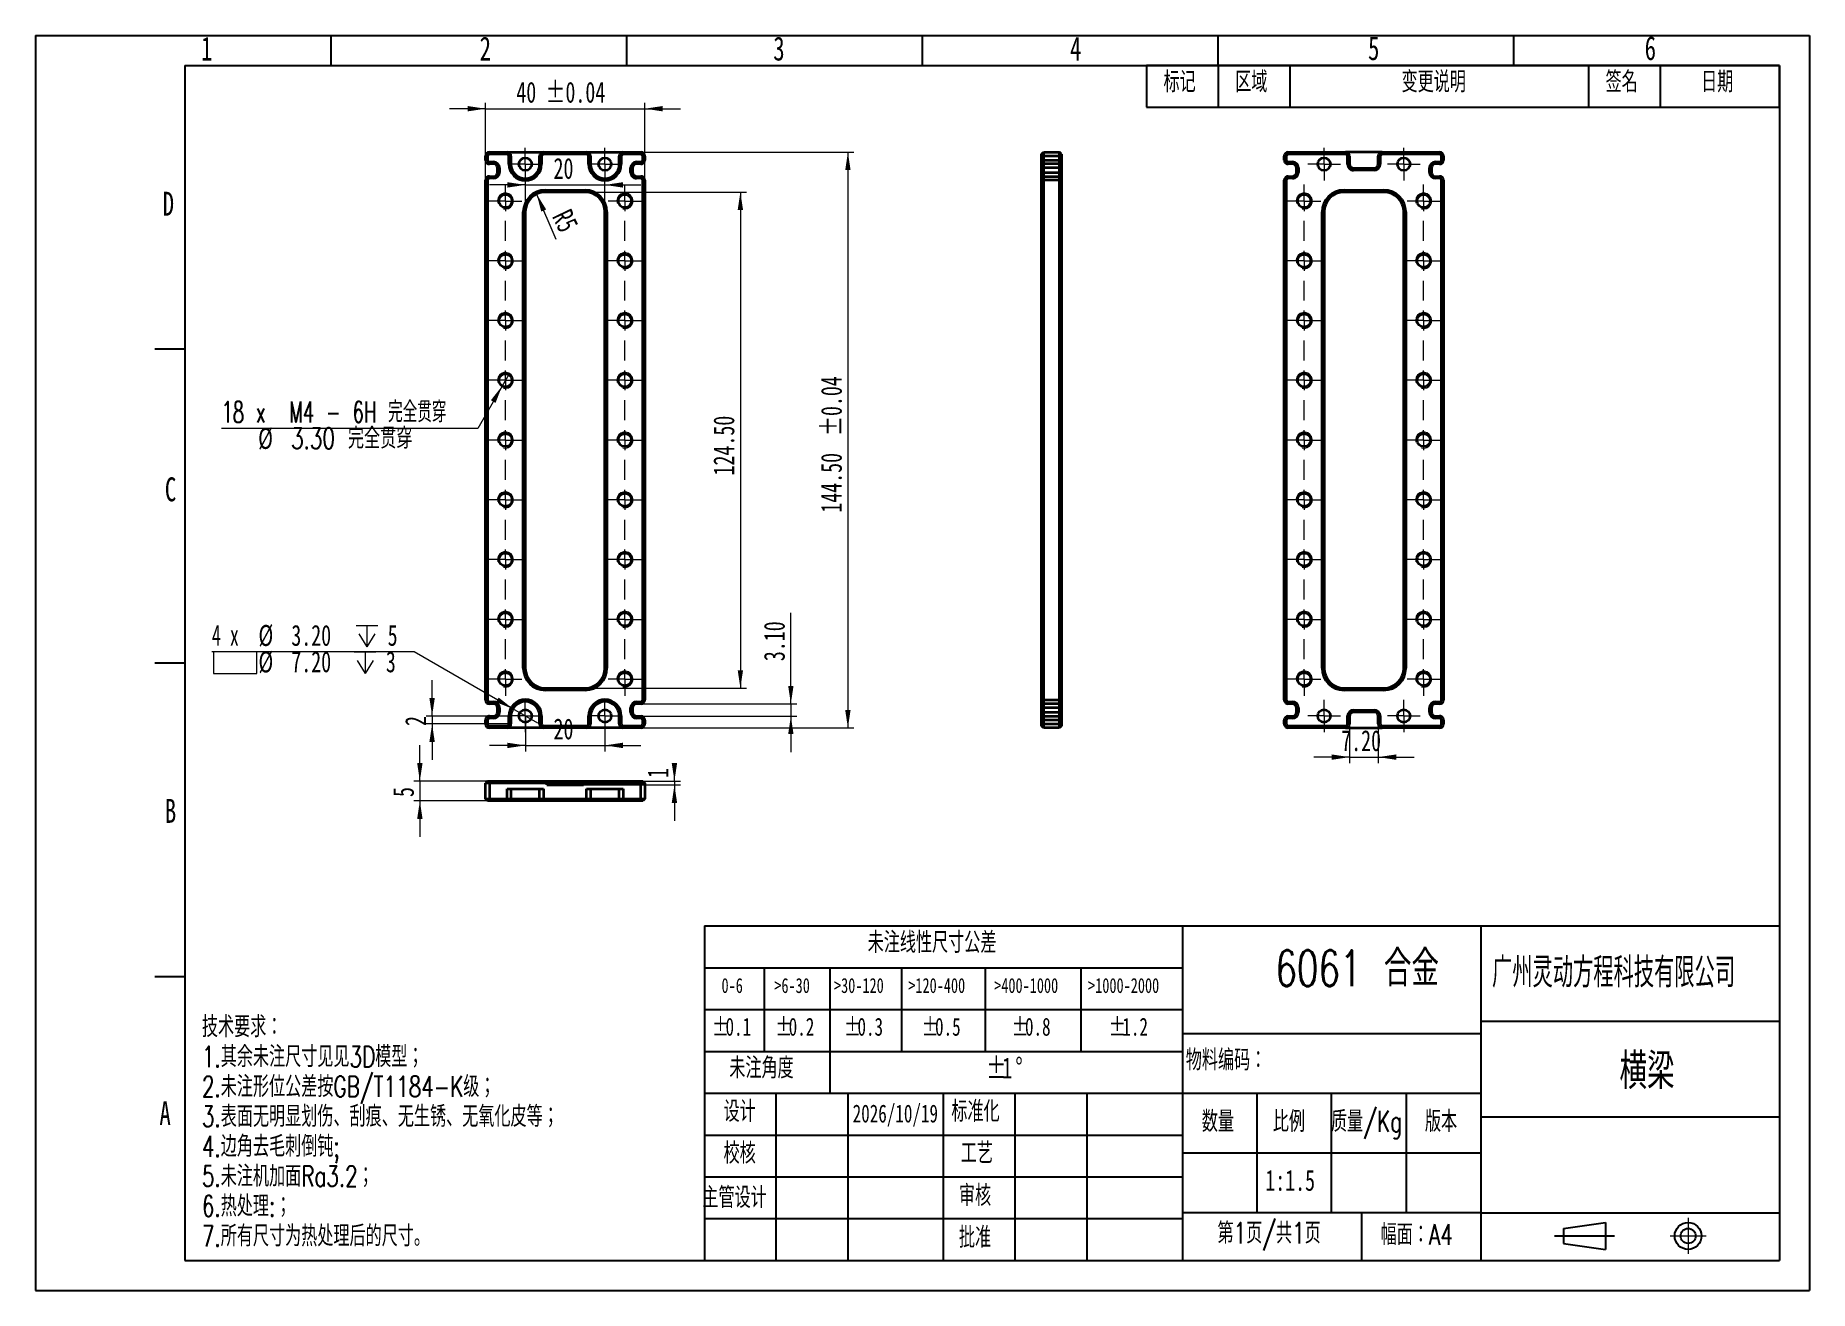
# Model space of a CAD drawing. Header units: millimetres. Extents: x 0 to 297, y 0 to 210.
import ezdxf

# ---------------------------------------------------------------- set-up
doc = ezdxf.new("R2010")
doc.units = ezdxf.units.MM
doc.linetypes.add('SLD-中心线', pattern=[34.29, 30.48, -1.27, 1.27, -1.27])
doc.linetypes.add('SLD-实线', pattern=[0])
for name, color, linetype in [('中心线层', 1, 'SLD-中心线'), ('尺寸线层', 83, 'SLD-实线'), ('文本', 7, 'SLD-实线'), ('细实线层', 7, 'SLD-实线')]:
    doc.layers.add(name, color=color, linetype=linetype)
doc.layers.add('粗实线层', color=7, linetype='SLD-实线', lineweight=35)
doc.styles.add('SLDTEXTSTYLE0', font='TXT', dxfattribs={"width": 0.7, "bigfont": 'bigfont'})
doc.styles.add('SLDTEXTSTYLE1', font='TXT', dxfattribs={"width": 0.7})
doc.styles.add('SLDTEXTSTYLE2', font='TXT', dxfattribs={"width": 0.616621, "bigfont": 'bigfont'})
doc.styles.add('SLDTEXTSTYLE3', font='TXT', dxfattribs={"width": 0.633333, "bigfont": 'bigfont'})
doc.styles.add('SLDTEXTSTYLE4', font='TXT', dxfattribs={"width": 0.633333})
doc.dimstyles.new('SLDDIMSTYLE0', dxfattribs={"dimtxt": 3.5, "dimasz": 3, "dimexe": 0, "dimexo": 0.0625, "dimgap": 0.875, "dimtad": 0, "dimtih": 1, "dimtoh": 1, "dimdec": 6, "dimlfac": 1.5, "dimrnd": 1e-09, "dimzin": 12, "dimdsep": 46, "dimtxsty": 'SLDTEXTSTYLE1', "dimblk1": 'NONE', "dimsah": 1, "dimcen": 0, "dimadec": 0, "dimazin": 3, "dimtfac": 1, "dimtmove": 0, "dimatfit": 3, "dimldrblk": 'NONE', "dimfxl": 0, "dimfrac": 2, "dimtolj": 1, "dimtzin": 12, "dimarcsym": 0})
doc.dimstyles.new('SLDDIMSTYLE1', dxfattribs={"dimtxt": 3.5, "dimasz": 3, "dimexe": 0, "dimexo": 0.0625, "dimgap": 0.875, "dimtad": 0, "dimtih": 1, "dimtoh": 1, "dimlfac": 1.5, "dimrnd": 1e-09, "dimzin": 4, "dimdsep": 46, "dimtxsty": 'SLDTEXTSTYLE1', "dimblk1": 'NONE', "dimsah": 1, "dimcen": 0, "dimadec": 0, "dimazin": 1, "dimtfac": 1, "dimtmove": 0, "dimatfit": 3, "dimldrblk": 'NONE', "dimfxl": 0, "dimfrac": 2, "dimtolj": 1, "dimtzin": 12, "dimarcsym": 0})
doc.dimstyles.new('SLDDIMSTYLE2', dxfattribs={"dimtxt": 3.5, "dimasz": 3, "dimexe": 0, "dimexo": 0.0625, "dimgap": 0.875, "dimtad": 2, "dimlfac": 1.5, "dimrnd": 1e-09, "dimzin": 4, "dimdsep": 46, "dimtxsty": 'SLDTEXTSTYLE1', "dimsah": 1, "dimcen": 0.09, "dimadec": 0, "dimazin": 1, "dimtol": 1, "dimtp": 0.04, "dimtm": 0.04, "dimtfac": 1, "dimtofl": 0, "dimtmove": 0, "dimatfit": 3, "dimfxl": 0, "dimfrac": 2, "dimtolj": 1, "dimarcsym": 0})
doc.dimstyles.new('SLDDIMSTYLE3', dxfattribs={"dimtxt": 3.5, "dimasz": 3, "dimexe": 0, "dimexo": 0.0625, "dimgap": 0.875, "dimtad": 2, "dimlfac": 1.5, "dimrnd": 1e-09, "dimzin": 12, "dimdsep": 46, "dimtxsty": 'SLDTEXTSTYLE1', "dimsah": 1, "dimcen": 0.09, "dimadec": 0, "dimazin": 3, "dimtol": 1, "dimtp": 0.04, "dimtm": 0.04, "dimtfac": 1, "dimtmove": 0, "dimatfit": 0, "dimfxl": 0, "dimfrac": 2, "dimtolj": 1, "dimarcsym": 0})
doc.dimstyles.new('SLDDIMSTYLE4', dxfattribs={"dimtxt": 3.5, "dimasz": 3, "dimexe": 0, "dimexo": 0.0625, "dimgap": 0.875, "dimtad": 2, "dimlfac": 1.5, "dimrnd": 1e-09, "dimzin": 12, "dimdsep": 46, "dimtxsty": 'SLDTEXTSTYLE1', "dimsah": 1, "dimcen": 0, "dimadec": 0, "dimazin": 3, "dimtfac": 1, "dimtofl": 0, "dimtmove": 0, "dimatfit": 3, "dimfxl": 0, "dimfrac": 2, "dimtolj": 1, "dimtzin": 12, "dimarcsym": 0})
doc.dimstyles.new('SLDDIMSTYLE5', dxfattribs={"dimtxt": 3.5, "dimasz": 3, "dimexe": 0, "dimexo": 0.0625, "dimgap": 0.875, "dimtad": 2, "dimlfac": 1.5, "dimrnd": 1e-09, "dimzin": 12, "dimdsep": 46, "dimtxsty": 'SLDTEXTSTYLE1', "dimsah": 1, "dimcen": 0.09, "dimadec": 0, "dimazin": 3, "dimtfac": 1, "dimtmove": 0, "dimatfit": 0, "dimfxl": 0, "dimfrac": 2, "dimtolj": 1, "dimtzin": 12, "dimarcsym": 0})
doc.dimstyles.new('SLDDIMSTYLE6', dxfattribs={"dimtxt": 3.5, "dimasz": 3, "dimexe": 0, "dimexo": 0.0625, "dimgap": 0.875, "dimtad": 2, "dimlfac": 1.5, "dimrnd": 1e-09, "dimzin": 4, "dimdsep": 46, "dimtxsty": 'SLDTEXTSTYLE1', "dimsah": 1, "dimcen": 0.09, "dimadec": 0, "dimazin": 1, "dimtfac": 1, "dimtofl": 0, "dimtmove": 0, "dimatfit": 3, "dimfxl": 0, "dimfrac": 2, "dimtolj": 1, "dimtzin": 12, "dimarcsym": 0})
doc.dimstyles.new('SLDDIMSTYLE7', dxfattribs={"dimtxt": 3.5, "dimasz": 3, "dimexe": 0, "dimexo": 0.0625, "dimgap": 0.875, "dimtad": 2, "dimlfac": 1.5, "dimrnd": 1e-09, "dimzin": 4, "dimdsep": 46, "dimtxsty": 'SLDTEXTSTYLE1', "dimsah": 1, "dimcen": 0.09, "dimadec": 0, "dimazin": 1, "dimtfac": 1, "dimtmove": 0, "dimatfit": 0, "dimfxl": 0, "dimfrac": 2, "dimtolj": 1, "dimtzin": 12, "dimarcsym": 0})

msp = doc.modelspace()

# ---------------------------------------------------------------- texts
at = {"layer": '文本', "linetype": 'SLD-实线', "lineweight": 18}
for s, insert, char_height, attachment_point, style in [('1', (27.72054276, 209.81182643), 4, 1, 'SLDTEXTSTYLE1'), ('2', (74.35970137, 209.81182643), 4, 1, 'SLDTEXTSTYLE1'), ('3', (123.51758084, 209.81182643), 4, 1, 'SLDTEXTSTYLE1'), ('4', (173.19185265, 209.81182643), 4, 1, 'SLDTEXTSTYLE1'), ('5', (223.08851348, 209.88691991), 4, 1, 'SLDTEXTSTYLE1'), ('6', (269.40053685, 209.88691991), 4, 1, 'SLDTEXTSTYLE1'), ('D', (21.29371935, 183.85101978), 4, 1, 'SLDTEXTSTYLE1'), ('C', (21.66121228, 136.06182643), 4, 1, 'SLDTEXTSTYLE1'), ('B', (21.66121228, 82.25454043), 4, 1, 'SLDTEXTSTYLE1'), ('6061 合金', (221.27801265, 56.92207679), 6, 2, 'SLDTEXTSTYLE0'), ('广州灵动方程科技有限公司', (243.84523616, 55.71912053), 5, 1, 'SLDTEXTSTYLE2'), ('技术要求：', (27.86437121, 45.88408286), 3.5, 1, 'SLDTEXTSTYLE0'), ('1.其余未注尺寸见见3D模型；', (27.86437121, 40.88408298), 3.5, 1, 'SLDTEXTSTYLE0'), ('物料编码：', (192.57933446, 40.31950416), 3.5, 1, 'SLDTEXTSTYLE0'), ('横梁', (269.79852045, 39.71038887), 6, 2, 'SLDTEXTSTYLE0'), ('2.未注形位公差按GB/T1184-K级；', (27.86437121, 35.88408309), 3.5, 1, 'SLDTEXTSTYLE0'), ('A', (20.74909952, 31.6775527), 4, 1, 'SLDTEXTSTYLE1'), ('3.表面无明显划伤、刮痕、无生锈、无氧化皮等；', (27.86437121, 30.8840832), 3.5, 1, 'SLDTEXTSTYLE0'), ('设计', (115.19496978, 31.720886), 3.5, 1, 'SLDTEXTSTYLE0'), ('2026/10/19', (136.80925514, 31.11940749), 3, 1, 'SLDTEXTSTYLE1'), ('标准化', (153.33567573, 31.720886), 3.5, 1, 'SLDTEXTSTYLE0'), ('数量', (195.25852887, 30.04140949), 3.5, 1, 'SLDTEXTSTYLE0'), ('比例', (207.15245398, 30.04140949), 3.5, 1, 'SLDTEXTSTYLE0'), ('质量/Kg', (216.88204424, 30.04140949), 3.5, 1, 'SLDTEXTSTYLE0'), ('版本', (232.61774635, 30.04140949), 3.5, 1, 'SLDTEXTSTYLE0'), ('4.边角去毛刺倒钝;', (27.86437121, 25.88408331), 3.5, 1, 'SLDTEXTSTYLE0'), ('校核', (115.19496978, 24.73857961), 3.5, 1, 'SLDTEXTSTYLE0'), ('工艺', (154.91067562, 24.73857961), 3.5, 1, 'SLDTEXTSTYLE0'), ('5.未注机加面Ra3.2；', (27.86437121, 20.88408342), 3.5, 1, 'SLDTEXTSTYLE0'), ('审核', (154.60025071, 17.65311814), 3.5, 1, 'SLDTEXTSTYLE0'), ('1:1.5', (205.88525212, 20.18117645), 3.5, 1, 'SLDTEXTSTYLE1'), ('6.热处理:；', (27.86437121, 15.88408353), 3.5, 1, 'SLDTEXTSTYLE0'), ('主管设计', (111.64965721, 17.31051391), 3.5, 1, 'SLDTEXTSTYLE0'), ('第1页/共1页', (197.8882411, 11.35988068), 3.5, 1, 'SLDTEXTSTYLE0'), ('7.所有尺寸为热处理后的尺寸。', (27.86437121, 10.88408365), 3.5, 1, 'SLDTEXTSTYLE0'), ('批准', (154.60025071, 10.64989957), 3.5, 1, 'SLDTEXTSTYLE0'), ('幅面：A4', (225.19251089, 11.11646448), 3.5, 1, 'SLDTEXTSTYLE0')]:
    msp.add_mtext(s, dxfattribs=dict(at, insert=insert, char_height=char_height, attachment_point=attachment_point, style=style))

# ---------------------------------------------------------------- blocks, each defined once
blk = doc.blocks.new('SW_TABLEANNOTATION_0')
at = {"color": 0}
for p, q in [((0, 0), (0, -7)), ((0, 0), (12, 0)), ((0, 0), (0, -7)), ((106, 0), (0, 0)), ((12, 0), (12, -7)), ((12, 0), (24, 0)), ((24, 0), (24, -7)), ((24, 0), (74, 0)), ((74, 0), (74, -7)), ((74, 0), (86, 0)), ((86, 0), (86, -7)), ((86, 0), (106, 0)), ((106, 0), (106, -7)), ((106, -7), (106, 0)), ((0, -7), (12, -7)), ((0, -7), (106, -7)), ((12, -7), (24, -7)), ((24, -7), (74, -7)), ((74, -7), (86, -7)), ((86, -7), (106, -7))]:
    blk.add_line(p, q, dxfattribs=at)
at = {"color": 0, "char_height": 3.5, "attachment_point": 1, "style": 'SLDTEXTSTYLE0'}
for s, insert in [('标记', (2.85, -1.01)), ('区域', (14.85, -1.01)), ('变更说明', (42.7, -1.01)), ('签名', (76.85, -1.01)), ('日期', (92.85, -1.01))]:
    blk.add_mtext(s, dxfattribs=dict(at, insert=insert))
blk = doc.blocks.new('SW_TABLEANNOTATION_1')
at = {"color": 0}
for p, q in [((0, 0), (0, -7)), ((0, 0), (5, 0)), ((5, 0), (10, 0)), ((10, 0), (21, 0)), ((21, 0), (33, 0)), ((33, 0), (47, 0)), ((47, 0), (63, 0)), ((63, 0), (80, 0)), ((80, 0), (80, -7)), ((0, -7), (0, -14)), ((0, -7), (5, -7)), ((5, -7), (10, -7)), ((10, -7), (10, -14)), ((10, -7), (21, -7)), ((21, -7), (21, -14)), ((21, -7), (33, -7)), ((33, -7), (33, -14)), ((33, -7), (47, -7)), ((47, -7), (47, -14)), ((47, -7), (63, -7)), ((63, -7), (63, -14)), ((63, -7), (80, -7)), ((80, -7), (80, -14)), ((0, -14), (0, -21)), ((0, -14), (5, -14)), ((5, -14), (10, -14)), ((10, -14), (10, -21)), ((10, -14), (21, -14)), ((21, -14), (21, -21)), ((21, -14), (33, -14)), ((33, -14), (33, -21)), ((33, -14), (47, -14)), ((47, -14), (47, -21)), ((47, -14), (63, -14)), ((63, -14), (63, -21)), ((63, -14), (80, -14)), ((80, -14), (80, -21)), ((0, -21), (0, -28)), ((0, -21), (5, -21)), ((5, -21), (10, -21)), ((10, -21), (21, -21)), ((21, -21), (21, -28)), ((21, -21), (21, -28)), ((21, -21), (33, -21)), ((33, -21), (47, -21)), ((47, -21), (63, -21)), ((63, -21), (80, -21)), ((80, -21), (80, -28)), ((0, -28), (5, -28)), ((5, -28), (10, -28)), ((10, -28), (21, -28)), ((21, -28), (33, -28)), ((33, -28), (47, -28)), ((47, -28), (63, -28)), ((63, -28), (80, -28))]:
    blk.add_line(p, q, dxfattribs=at)
at = {"color": 0, "attachment_point": 1}
for s, insert, char_height, style in [('未注线性尺寸公差', (27.32, -1.01), 3.5, 'SLDTEXTSTYLE0'), ('0-6', (2.85, -8.72), 2.5, 'SLDTEXTSTYLE1'), ('>6-30', (11.69, -8.72), 2.5, 'SLDTEXTSTYLE1'), ('>30-120', (21.68, -8.72), 2.5, 'SLDTEXTSTYLE1'), ('>120-400', (34.12, -8.72), 2.5, 'SLDTEXTSTYLE1'), ('>400-1000', (48.5, -8.72), 2.5, 'SLDTEXTSTYLE1'), ('>1000-2000', (64.22, -8.72), 2.5, 'SLDTEXTSTYLE1'), ('%%p', (1.25, -15.37), 3, 'SLDTEXTSTYLE1'), ('0.1', (3.52, -15.37), 3, 'SLDTEXTSTYLE1'), ('%%p', (11.84, -15.37), 3, 'SLDTEXTSTYLE1'), ('0.2', (14.1, -15.37), 3, 'SLDTEXTSTYLE1'), ('%%p', (23.34, -15.37), 3, 'SLDTEXTSTYLE1'), ('0.3', (25.61, -15.37), 3, 'SLDTEXTSTYLE1'), ('%%p', (36.34, -15.37), 3, 'SLDTEXTSTYLE1'), ('0.5', (38.6, -15.37), 3, 'SLDTEXTSTYLE1'), ('%%p', (51.4, -15.37), 3, 'SLDTEXTSTYLE1'), ('0.8', (53.66, -15.37), 3, 'SLDTEXTSTYLE1'), ('%%p', (67.69, -15.37), 3, 'SLDTEXTSTYLE1'), ('1.2', (69.96, -15.37), 3, 'SLDTEXTSTYLE1'), ('未注角度', (4.16, -22.01), 3.5, 'SLDTEXTSTYLE0'), ('%%p', (47.19, -22.01), 3.5, 'SLDTEXTSTYLE1'), ('1', (49.84, -22.01), 3.5, 'SLDTEXTSTYLE1'), ('%%d', (52.04, -22.01), 3.5, 'SLDTEXTSTYLE1')]:
    blk.add_mtext(s, dxfattribs=dict(at, insert=insert, char_height=char_height, style=style))
blk = doc.blocks.new('_D')
at = {"layer": '尺寸线层', "linetype": 'SLD-实线', "lineweight": 18}
for p, q in [((79.22, 153.25), (78.12, 151.35)), ((78.12, 151.35), (74.04, 144.26)), ((74.04, 144.26), (31.13, 144.26))]:
    blk.add_line(p, q, dxfattribs=at)
blk.add_solid([(78.12, 151.35), (76.24, 148.97), (77.02, 148.52)], dxfattribs=at)
at = {"layer": '尺寸线层', "linetype": 'SLD-实线', "lineweight": 18, "char_height": 3.5, "attachment_point": 1}
for s, insert, style in [('18 x  M4 - 6H 完全贯穿', (31.13, 148.77), 'SLDTEXTSTYLE3'), ('%%c', (37.28, 144.33), 'SLDTEXTSTYLE1'), ('3.30 完全贯穿', (42.78, 144.36), 'SLDTEXTSTYLE0')]:
    blk.add_mtext(s, dxfattribs=dict(at, insert=insert, style=style))
blk = doc.blocks.new('_None')
blk = doc.blocks.new('SW_SYMBOL_HOLE_DEPTH')
at = {"layer": '尺寸线层', "color": 0, "linetype": 'SLD-实线', "lineweight": 18}
for p, q in [((0, 875), (800, 875)), ((400, 875), (400, 75)), ((100, 555), (400, 75)), ((700, 555), (400, 75))]:
    blk.add_line(p, q, dxfattribs=at)
blk = doc.blocks.new('SW_SYMBOL_HOLE_SPOT')
at = {"layer": '尺寸线层', "color": 0, "linetype": 'SLD-实线', "lineweight": 18}
for p, q in [((0, 875), (0, 75)), ((1600, 75), (1600, 875)), ((0, 75), (1600, 75))]:
    blk.add_line(p, q, dxfattribs=at)
blk = doc.blocks.new('_D_1')
at = {"layer": '尺寸线层', "linetype": 'SLD-实线', "lineweight": 18}
for p, q in [((63.37, 106.87), (29.53, 106.87)), ((79.93, 97.33), (63.37, 106.87)), ((84.09, 94.94), (79.93, 97.33))]:
    blk.add_line(p, q, dxfattribs=at)
blk.add_solid([(79.93, 97.33), (77.55, 99.22), (77.1, 98.44)], dxfattribs=at)
at = {"layer": '尺寸线层', "linetype": 'SLD-实线', "lineweight": 18, "xscale": 0.004511737089201878, "yscale": 0.004511737089201878, "zscale": 0.004511737089201878}
for name, p in [('SW_SYMBOL_HOLE_DEPTH', (53.68, 107.35)), ('SW_SYMBOL_HOLE_SPOT', (29.83, 102.92)), ('SW_SYMBOL_HOLE_DEPTH', (53.38, 102.92))]:
    blk.add_blockref(name, p, dxfattribs=at)
at = {"layer": '尺寸线层', "linetype": 'SLD-实线', "lineweight": 18, "char_height": 3.5, "attachment_point": 1}
for s, insert, style in [('4 x', (29.53, 111.38), 'SLDTEXTSTYLE4'), ('%%c', (37.33, 111.36), 'SLDTEXTSTYLE1'), ('3.20', (42.83, 111.38), 'SLDTEXTSTYLE1'), ('5', (58.96, 111.38), 'SLDTEXTSTYLE1'), ('%%c', (37.33, 106.93), 'SLDTEXTSTYLE1'), ('7.20', (42.83, 106.95), 'SLDTEXTSTYLE1'), ('3', (58.66, 106.95), 'SLDTEXTSTYLE1')]:
    blk.add_mtext(s, dxfattribs=dict(at, insert=insert, style=style))
blk = doc.blocks.new('_D_2')
at = {"layer": '尺寸线层', "linetype": 'SLD-实线', "lineweight": 18}
for p, q in [((101.34, 190.47), (137.01, 190.47)), ((136.01, 190.47), (136.01, 94.13)), ((101.34, 94.13), (137.01, 94.13))]:
    blk.add_line(p, q, dxfattribs=at)
for points in [[(136.01, 190.47), (135.56, 187.47), (136.46, 187.47)], [(136.01, 94.13), (136.46, 97.13), (135.56, 97.13)]]:
    blk.add_solid(points, dxfattribs=at)
at = {"layer": '尺寸线层', "linetype": 'SLD-实线', "lineweight": 18, "char_height": 3.5, "attachment_point": 1, "rotation": 90, "style": 'SLDTEXTSTYLE1'}
for s, insert in [('±0.04', (131.49, 142.99)), ('144.50', (131.49, 130.15))]:
    blk.add_mtext(s, dxfattribs=dict(at, insert=insert))
blk = doc.blocks.new('_D_3')
at = {"layer": '尺寸线层', "linetype": 'SLD-实线', "lineweight": 18}
for p, q in [((75.34, 197.75), (69.34, 197.75)), ((75.34, 185.77), (75.34, 198.75)), ((75.34, 197.75), (102.01, 197.75)), ((102.01, 185.77), (102.01, 198.75)), ((102.01, 197.75), (108.01, 197.75))]:
    blk.add_line(p, q, dxfattribs=at)
for points in [[(75.34, 197.75), (72.34, 198.2), (72.34, 197.3)], [(102.01, 197.75), (105.01, 197.3), (105.01, 198.2)]]:
    blk.add_solid(points, dxfattribs=at)
at = {"layer": '尺寸线层', "linetype": 'SLD-实线', "lineweight": 18, "char_height": 3.5, "attachment_point": 1, "style": 'SLDTEXTSTYLE1'}
for s, insert in [('40', (80.5, 202.26)), ('±0.04', (85.39, 202.26))]:
    blk.add_mtext(s, dxfattribs=dict(at, insert=insert))
blk = doc.blocks.new('_D_4')
at = {"layer": '尺寸线层', "linetype": 'SLD-实线', "lineweight": 18}
blk.add_line((83.9, 183.47), (87.14, 175.94), dxfattribs=at)
blk.add_solid([(83.9, 183.47), (84.67, 180.54), (85.5, 180.89)], dxfattribs=at)
at = {"layer": '尺寸线层', "linetype": 'SLD-实线', "lineweight": 18, "insert": (89.59, 181.26), "char_height": 3.5, "attachment_point": 1, "rotation": 295.5824, "style": 'SLDTEXTSTYLE1'}
blk.add_mtext('R5', dxfattribs=at)
blk = doc.blocks.new('_D_5')
at = {"layer": '尺寸线层', "linetype": 'SLD-实线', "lineweight": 18}
for p, q in [((82.01, 185), (76.01, 185)), ((82.01, 180.47), (82.01, 186)), ((82.01, 185), (95.34, 185)), ((95.34, 180.47), (95.34, 186)), ((95.34, 185), (101.34, 185))]:
    blk.add_line(p, q, dxfattribs=at)
for points in [[(82.01, 185), (79.01, 185.45), (79.01, 184.55)], [(95.34, 185), (98.34, 184.55), (98.34, 185.45)]]:
    blk.add_solid(points, dxfattribs=at)
at = {"layer": '尺寸线层', "linetype": 'SLD-实线', "lineweight": 18, "insert": (86.73, 189.51), "char_height": 3.5, "attachment_point": 1, "style": 'SLDTEXTSTYLE1'}
blk.add_mtext('20', dxfattribs=at)
blk = doc.blocks.new('_D_6')
at = {"layer": '尺寸线层', "linetype": 'SLD-实线', "lineweight": 18}
for p, q in [((92.01, 183.8), (119.01, 183.8)), ((118.01, 183.8), (118.01, 100.8)), ((92.01, 100.8), (119.01, 100.8))]:
    blk.add_line(p, q, dxfattribs=at)
for points in [[(118.01, 183.8), (117.56, 180.8), (118.46, 180.8)], [(118.01, 100.8), (118.46, 103.8), (117.56, 103.8)]]:
    blk.add_solid(points, dxfattribs=at)
at = {"layer": '尺寸线层', "linetype": 'SLD-实线', "lineweight": 18, "insert": (113.49, 136.38), "char_height": 3.5, "attachment_point": 1, "rotation": 90, "style": 'SLDTEXTSTYLE1'}
blk.add_mtext('124.50', dxfattribs=at)
blk = doc.blocks.new('_D_7')
at = {"layer": '尺寸线层', "linetype": 'SLD-实线', "lineweight": 18}
for p, q in [((82.01, 96.13), (82.01, 90.21)), ((95.34, 96.13), (95.34, 90.21)), ((82.01, 91.21), (76.01, 91.21)), ((82.01, 91.21), (95.34, 91.21)), ((95.34, 91.21), (101.34, 91.21))]:
    blk.add_line(p, q, dxfattribs=at)
for points in [[(82.01, 91.21), (79.01, 91.66), (79.01, 90.76)], [(95.34, 91.21), (98.34, 90.76), (98.34, 91.66)]]:
    blk.add_solid(points, dxfattribs=at)
at = {"layer": '尺寸线层', "linetype": 'SLD-实线', "lineweight": 18, "insert": (86.73, 95.72), "char_height": 3.5, "attachment_point": 1, "style": 'SLDTEXTSTYLE1'}
blk.add_mtext('20', dxfattribs=at)
blk = doc.blocks.new('_D_8')
at = {"layer": '尺寸线层', "linetype": 'SLD-实线', "lineweight": 18}
for p, q in [((66.4, 96.13), (66.4, 102.13)), ((79.61, 96.13), (65.4, 96.13)), ((66.4, 96.13), (66.4, 94.8)), ((79.61, 94.8), (65.4, 94.8)), ((66.4, 94.8), (66.4, 88.8))]:
    blk.add_line(p, q, dxfattribs=at)
for points in [[(66.4, 96.13), (66.85, 99.13), (65.95, 99.13)], [(66.4, 94.8), (65.95, 91.8), (66.85, 91.8)]]:
    blk.add_solid(points, dxfattribs=at)
at = {"layer": '尺寸线层', "linetype": 'SLD-实线', "lineweight": 18, "insert": (61.89, 94.46), "char_height": 3.5, "attachment_point": 1, "rotation": 90, "style": 'SLDTEXTSTYLE1'}
blk.add_mtext('2', dxfattribs=at)
blk = doc.blocks.new('_D_9')
at = {"layer": '尺寸线层', "linetype": 'SLD-实线', "lineweight": 18}
for p, q in [((126.46, 98.17), (126.46, 113.4)), ((101.34, 98.17), (127.46, 98.17)), ((126.46, 98.17), (126.46, 96.1)), ((101.34, 96.1), (127.46, 96.1)), ((126.46, 96.1), (126.46, 90.1))]:
    blk.add_line(p, q, dxfattribs=at)
for points in [[(126.46, 98.17), (126.91, 101.17), (126.01, 101.17)], [(126.46, 96.1), (126.01, 93.1), (126.91, 93.1)]]:
    blk.add_solid(points, dxfattribs=at)
at = {"layer": '尺寸线层', "linetype": 'SLD-实线', "lineweight": 18, "insert": (121.94, 105.31), "char_height": 3.5, "attachment_point": 1, "rotation": 90, "style": 'SLDTEXTSTYLE1'}
blk.add_mtext('3.10', dxfattribs=at)
blk = doc.blocks.new('SW_CENTERMARKSYMBOL_0')
at = {"layer": '中心线层', "color": 0, "linetype": 'SLD-中心线', "lineweight": 18}
for p, q in [((-1.67, 0), (-2.73, 0)), ((0, 0), (-1.67, 0)), ((0, 1.67), (0, 2.73)), ((0, 0), (0, 1.67)), ((0, 0), (0, -1.67)), ((0, 0), (1.67, 0)), ((1.67, 0), (2.73, 0)), ((0, -1.67), (0, -2.73))]:
    blk.add_line(p, q, dxfattribs=at)
blk = doc.blocks.new('SW_CENTERMARKSYMBOL_1')
at = {"layer": '中心线层', "color": 0, "linetype": 'SLD-中心线', "lineweight": 18}
for p, q in [((-1.67, 0), (-2.73, 0)), ((0, 0), (-1.67, 0)), ((0, 1.67), (0, 2.73)), ((0, 0), (0, 1.67)), ((0, 0), (0, -1.67)), ((0, 0), (1.67, 0)), ((1.67, 0), (2.73, 0)), ((0, -1.67), (0, -2.73))]:
    blk.add_line(p, q, dxfattribs=at)
blk = doc.blocks.new('SW_CENTERMARKSYMBOL_2')
at = {"layer": '中心线层', "color": 0, "linetype": 'SLD-中心线', "lineweight": 18}
for p, q in [((-1.67, 0), (-2.73, 0)), ((0, 0), (-1.67, 0)), ((0, 1.67), (0, 2.73)), ((0, 0), (0, 1.67)), ((0, 0), (0, -1.67)), ((0, 0), (1.67, 0)), ((1.67, 0), (2.73, 0)), ((0, -1.67), (0, -2.73))]:
    blk.add_line(p, q, dxfattribs=at)
blk = doc.blocks.new('SW_CENTERMARKSYMBOL_3')
at = {"layer": '中心线层', "color": 0, "linetype": 'SLD-中心线', "lineweight": 18}
for p, q in [((-1.67, 0), (-2.73, 0)), ((0, 0), (-1.67, 0)), ((0, 1.67), (0, 2.73)), ((0, 0), (0, 1.67)), ((0, 0), (0, -1.67)), ((0, 0), (1.67, 0)), ((1.67, 0), (2.73, 0)), ((0, -1.67), (0, -2.73))]:
    blk.add_line(p, q, dxfattribs=at)
blk = doc.blocks.new('SW_CENTERMARKSYMBOL_4')
at = {"layer": '中心线层', "color": 0, "linetype": 'SLD-中心线', "lineweight": 18}
for p, q in [((0, 31.67), (0, 32.77)), ((-1.67, 30), (-2.77, 30)), ((0, 30), (-1.67, 30)), ((0, 30), (0, 31.67)), ((0, 30), (0, 28.33)), ((0, 30), (1.67, 30)), ((1.67, 30), (2.77, 30)), ((0, 23.33), (0, 26.67)), ((0, 20), (0, 21.67)), ((-1.67, 20), (-2.77, 20)), ((0, 20), (-1.67, 20)), ((0, 20), (0, 18.33)), ((0, 20), (1.67, 20)), ((1.67, 20), (2.77, 20)), ((0, 13.33), (0, 16.67)), ((-1.67, 10), (-2.77, 10)), ((0, 10), (-1.67, 10)), ((0, 10), (0, 11.67)), ((0, 10), (0, 8.33)), ((0, 10), (1.67, 10)), ((1.67, 10), (2.77, 10)), ((0, 3.33), (0, 6.67)), ((-1.67, 0), (-2.77, 0)), ((0, 0), (-1.67, 0)), ((0, 0), (0, 1.67)), ((0, 0), (0, -1.67)), ((0, 0), (1.67, 0)), ((1.67, 0), (2.77, 0)), ((0, -6.67), (0, -3.33)), ((0, -10), (0, -8.33)), ((-1.67, -10), (-2.77, -10)), ((0, -10), (-1.67, -10)), ((0, -10), (0, -11.67)), ((0, -10), (1.67, -10)), ((1.67, -10), (2.77, -10)), ((0, -16.67), (0, -13.33)), ((-1.67, -20), (-2.77, -20)), ((0, -20), (-1.67, -20)), ((0, -20), (0, -18.33)), ((0, -20), (0, -21.67)), ((0, -20), (1.67, -20)), ((1.67, -20), (2.77, -20)), ((0, -26.67), (0, -23.33)), ((0, -30), (0, -28.33)), ((-1.67, -30), (-2.77, -30)), ((0, -30), (-1.67, -30)), ((0, -30), (0, -31.67)), ((0, -30), (1.67, -30)), ((1.67, -30), (2.77, -30)), ((0, -36.67), (0, -33.33)), ((0, -40), (0, -38.33)), ((-1.67, -40), (-2.77, -40)), ((0, -40), (-1.67, -40)), ((0, -40), (0, -41.67)), ((0, -40), (1.67, -40)), ((1.67, -40), (2.77, -40)), ((0, -46.67), (0, -43.33)), ((-1.67, -50), (-2.77, -50)), ((0, -50), (-1.67, -50)), ((0, -50), (0, -48.33)), ((0, -50), (0, -51.67)), ((0, -50), (1.67, -50)), ((1.67, -50), (2.77, -50)), ((0, -51.67), (0, -52.77))]:
    blk.add_line(p, q, dxfattribs=at)
blk = doc.blocks.new('SW_CENTERMARKSYMBOL_5')
at = {"layer": '中心线层', "color": 0, "linetype": 'SLD-中心线', "lineweight": 18}
for p, q in [((0, 31.67), (0, 32.77)), ((-1.67, 30), (-2.77, 30)), ((0, 30), (-1.67, 30)), ((0, 30), (0, 31.67)), ((0, 30), (0, 28.33)), ((0, 30), (1.67, 30)), ((1.67, 30), (2.77, 30)), ((0, 23.33), (0, 26.67)), ((0, 20), (0, 21.67)), ((-1.67, 20), (-2.77, 20)), ((0, 20), (-1.67, 20)), ((0, 20), (0, 18.33)), ((0, 20), (1.67, 20)), ((1.67, 20), (2.77, 20)), ((0, 13.33), (0, 16.67)), ((-1.67, 10), (-2.77, 10)), ((0, 10), (-1.67, 10)), ((0, 10), (0, 11.67)), ((0, 10), (0, 8.33)), ((0, 10), (1.67, 10)), ((1.67, 10), (2.77, 10)), ((0, 3.33), (0, 6.67)), ((-1.67, 0), (-2.77, 0)), ((0, 0), (-1.67, 0)), ((0, 0), (0, 1.67)), ((0, 0), (0, -1.67)), ((0, 0), (1.67, 0)), ((1.67, 0), (2.77, 0)), ((0, -6.67), (0, -3.33)), ((0, -10), (0, -8.33)), ((-1.67, -10), (-2.77, -10)), ((0, -10), (-1.67, -10)), ((0, -10), (0, -11.67)), ((0, -10), (1.67, -10)), ((1.67, -10), (2.77, -10)), ((0, -16.67), (0, -13.33)), ((-1.67, -20), (-2.77, -20)), ((0, -20), (-1.67, -20)), ((0, -20), (0, -18.33)), ((0, -20), (0, -21.67)), ((0, -20), (1.67, -20)), ((1.67, -20), (2.77, -20)), ((0, -26.67), (0, -23.33)), ((0, -30), (0, -28.33)), ((-1.67, -30), (-2.77, -30)), ((0, -30), (-1.67, -30)), ((0, -30), (0, -31.67)), ((0, -30), (1.67, -30)), ((1.67, -30), (2.77, -30)), ((0, -36.67), (0, -33.33)), ((0, -40), (0, -38.33)), ((-1.67, -40), (-2.77, -40)), ((0, -40), (-1.67, -40)), ((0, -40), (0, -41.67)), ((0, -40), (1.67, -40)), ((1.67, -40), (2.77, -40)), ((0, -46.67), (0, -43.33)), ((-1.67, -50), (-2.77, -50)), ((0, -50), (-1.67, -50)), ((0, -50), (0, -48.33)), ((0, -50), (0, -51.67)), ((0, -50), (1.67, -50)), ((1.67, -50), (2.77, -50)), ((0, -51.67), (0, -52.77))]:
    blk.add_line(p, q, dxfattribs=at)
blk = doc.blocks.new('_D_10')
at = {"layer": '尺寸线层', "linetype": 'SLD-实线', "lineweight": 18}
for p, q in [((106.97, 85.25), (106.97, 87.96)), ((91.74, 85.25), (107.97, 85.25)), ((91.74, 84.59), (107.97, 84.59)), ((106.97, 85.25), (106.97, 84.59)), ((106.97, 84.59), (106.97, 78.59))]:
    blk.add_line(p, q, dxfattribs=at)
for points in [[(106.97, 85.25), (107.42, 88.25), (106.52, 88.25)], [(106.97, 84.59), (106.52, 81.59), (107.42, 81.59)]]:
    blk.add_solid(points, dxfattribs=at)
at = {"layer": '尺寸线层', "linetype": 'SLD-实线', "lineweight": 18, "insert": (102.46, 85.75), "char_height": 3.5, "attachment_point": 1, "rotation": 90, "style": 'SLDTEXTSTYLE1'}
blk.add_mtext('1', dxfattribs=at)
blk = doc.blocks.new('_D_11')
at = {"layer": '尺寸线层', "linetype": 'SLD-实线', "lineweight": 18}
for p, q in [((64.35, 85.25), (64.35, 91.25)), ((76.01, 85.25), (63.35, 85.25)), ((64.35, 85.25), (64.35, 81.92)), ((76.01, 81.92), (63.35, 81.92)), ((64.35, 81.92), (64.35, 75.92))]:
    blk.add_line(p, q, dxfattribs=at)
for points in [[(64.35, 85.25), (64.8, 88.25), (63.9, 88.25)], [(64.35, 81.92), (63.9, 78.92), (64.8, 78.92)]]:
    blk.add_solid(points, dxfattribs=at)
at = {"layer": '尺寸线层', "linetype": 'SLD-实线', "lineweight": 18, "insert": (59.84, 82.58), "char_height": 3.5, "attachment_point": 1, "rotation": 90, "style": 'SLDTEXTSTYLE1'}
blk.add_mtext('5', dxfattribs=at)
blk = doc.blocks.new('_D_12')
at = {"layer": '尺寸线层', "linetype": 'SLD-实线', "lineweight": 18}
for p, q in [((220, 94.8), (220, 88.25)), ((224.8, 94.8), (224.8, 88.25)), ((220, 89.25), (214, 89.25)), ((220, 89.25), (224.8, 89.25)), ((224.8, 89.25), (230.8, 89.25))]:
    blk.add_line(p, q, dxfattribs=at)
for points in [[(220, 89.25), (217, 89.7), (217, 88.8)], [(224.8, 89.25), (227.8, 88.8), (227.8, 89.7)]]:
    blk.add_solid(points, dxfattribs=at)
at = {"layer": '尺寸线层', "linetype": 'SLD-实线', "lineweight": 18, "insert": (218.6, 93.76), "char_height": 3.5, "attachment_point": 1, "style": 'SLDTEXTSTYLE1'}
blk.add_mtext('7.20', dxfattribs=at)
blk = doc.blocks.new('SW_CENTERMARKSYMBOL_6')
at = {"layer": '中心线层', "color": 0, "linetype": 'SLD-中心线', "lineweight": 18}
for p, q in [((-1.67, 0), (-2.73, 0)), ((0, 0), (-1.67, 0)), ((0, 1.67), (0, 2.73)), ((0, 0), (0, 1.67)), ((0, 0), (0, -1.67)), ((0, 0), (1.67, 0)), ((1.67, 0), (2.73, 0)), ((0, -1.67), (0, -2.73))]:
    blk.add_line(p, q, dxfattribs=at)
blk = doc.blocks.new('SW_CENTERMARKSYMBOL_7')
at = {"layer": '中心线层', "color": 0, "linetype": 'SLD-中心线', "lineweight": 18}
for p, q in [((-1.67, 0), (-2.73, 0)), ((0, 0), (-1.67, 0)), ((0, 1.67), (0, 2.73)), ((0, 0), (0, 1.67)), ((0, 0), (0, -1.67)), ((0, 0), (1.67, 0)), ((1.67, 0), (2.73, 0)), ((0, -1.67), (0, -2.73))]:
    blk.add_line(p, q, dxfattribs=at)
blk = doc.blocks.new('SW_CENTERMARKSYMBOL_8')
at = {"layer": '中心线层', "color": 0, "linetype": 'SLD-中心线', "lineweight": 18}
for p, q in [((-1.67, 0), (-2.73, 0)), ((0, 0), (-1.67, 0)), ((0, 1.67), (0, 2.73)), ((0, 0), (0, 1.67)), ((0, 0), (0, -1.67)), ((0, 0), (1.67, 0)), ((1.67, 0), (2.73, 0)), ((0, -1.67), (0, -2.73))]:
    blk.add_line(p, q, dxfattribs=at)
blk = doc.blocks.new('SW_CENTERMARKSYMBOL_9')
at = {"layer": '中心线层', "color": 0, "linetype": 'SLD-中心线', "lineweight": 18}
for p, q in [((-1.67, 0), (-2.73, 0)), ((0, 0), (-1.67, 0)), ((0, 1.67), (0, 2.73)), ((0, 0), (0, 1.67)), ((0, 0), (0, -1.67)), ((0, 0), (1.67, 0)), ((1.67, 0), (2.73, 0)), ((0, -1.67), (0, -2.73))]:
    blk.add_line(p, q, dxfattribs=at)
blk = doc.blocks.new('SW_CENTERMARKSYMBOL_10')
at = {"layer": '中心线层', "color": 0, "linetype": 'SLD-中心线', "lineweight": 18}
for p, q in [((0, 31.67), (0, 32.77)), ((-1.67, 30), (-2.77, 30)), ((0, 30), (-1.67, 30)), ((0, 30), (0, 31.67)), ((0, 30), (0, 28.33)), ((0, 30), (1.67, 30)), ((1.67, 30), (2.77, 30)), ((0, 23.33), (0, 26.67)), ((0, 20), (0, 21.67)), ((-1.67, 20), (-2.77, 20)), ((0, 20), (-1.67, 20)), ((0, 20), (0, 18.33)), ((0, 20), (1.67, 20)), ((1.67, 20), (2.77, 20)), ((0, 13.33), (0, 16.67)), ((-1.67, 10), (-2.77, 10)), ((0, 10), (-1.67, 10)), ((0, 10), (0, 11.67)), ((0, 10), (0, 8.33)), ((0, 10), (1.67, 10)), ((1.67, 10), (2.77, 10)), ((0, 3.33), (0, 6.67)), ((-1.67, 0), (-2.77, 0)), ((0, 0), (-1.67, 0)), ((0, 0), (0, 1.67)), ((0, 0), (0, -1.67)), ((0, 0), (1.67, 0)), ((1.67, 0), (2.77, 0)), ((0, -6.67), (0, -3.33)), ((0, -10), (0, -8.33)), ((-1.67, -10), (-2.77, -10)), ((0, -10), (-1.67, -10)), ((0, -10), (0, -11.67)), ((0, -10), (1.67, -10)), ((1.67, -10), (2.77, -10)), ((0, -16.67), (0, -13.33)), ((-1.67, -20), (-2.77, -20)), ((0, -20), (-1.67, -20)), ((0, -20), (0, -18.33)), ((0, -20), (0, -21.67)), ((0, -20), (1.67, -20)), ((1.67, -20), (2.77, -20)), ((0, -26.67), (0, -23.33)), ((0, -30), (0, -28.33)), ((-1.67, -30), (-2.77, -30)), ((0, -30), (-1.67, -30)), ((0, -30), (0, -31.67)), ((0, -30), (1.67, -30)), ((1.67, -30), (2.77, -30)), ((0, -36.67), (0, -33.33)), ((0, -40), (0, -38.33)), ((-1.67, -40), (-2.77, -40)), ((0, -40), (-1.67, -40)), ((0, -40), (0, -41.67)), ((0, -40), (1.67, -40)), ((1.67, -40), (2.77, -40)), ((0, -46.67), (0, -43.33)), ((-1.67, -50), (-2.77, -50)), ((0, -50), (-1.67, -50)), ((0, -50), (0, -48.33)), ((0, -50), (0, -51.67)), ((0, -50), (1.67, -50)), ((1.67, -50), (2.77, -50)), ((0, -51.67), (0, -52.77))]:
    blk.add_line(p, q, dxfattribs=at)
blk = doc.blocks.new('SW_CENTERMARKSYMBOL_11')
at = {"layer": '中心线层', "color": 0, "linetype": 'SLD-中心线', "lineweight": 18}
for p, q in [((0, 31.67), (0, 32.77)), ((-1.67, 30), (-2.77, 30)), ((0, 30), (-1.67, 30)), ((0, 30), (0, 31.67)), ((0, 30), (0, 28.33)), ((0, 30), (1.67, 30)), ((1.67, 30), (2.77, 30)), ((0, 23.33), (0, 26.67)), ((0, 20), (0, 21.67)), ((-1.67, 20), (-2.77, 20)), ((0, 20), (-1.67, 20)), ((0, 20), (0, 18.33)), ((0, 20), (1.67, 20)), ((1.67, 20), (2.77, 20)), ((0, 13.33), (0, 16.67)), ((-1.67, 10), (-2.77, 10)), ((0, 10), (-1.67, 10)), ((0, 10), (0, 11.67)), ((0, 10), (0, 8.33)), ((0, 10), (1.67, 10)), ((1.67, 10), (2.77, 10)), ((0, 3.33), (0, 6.67)), ((-1.67, 0), (-2.77, 0)), ((0, 0), (-1.67, 0)), ((0, 0), (0, 1.67)), ((0, 0), (0, -1.67)), ((0, 0), (1.67, 0)), ((1.67, 0), (2.77, 0)), ((0, -6.67), (0, -3.33)), ((0, -10), (0, -8.33)), ((-1.67, -10), (-2.77, -10)), ((0, -10), (-1.67, -10)), ((0, -10), (0, -11.67)), ((0, -10), (1.67, -10)), ((1.67, -10), (2.77, -10)), ((0, -16.67), (0, -13.33)), ((-1.67, -20), (-2.77, -20)), ((0, -20), (-1.67, -20)), ((0, -20), (0, -18.33)), ((0, -20), (0, -21.67)), ((0, -20), (1.67, -20)), ((1.67, -20), (2.77, -20)), ((0, -26.67), (0, -23.33)), ((0, -30), (0, -28.33)), ((-1.67, -30), (-2.77, -30)), ((0, -30), (-1.67, -30)), ((0, -30), (0, -31.67)), ((0, -30), (1.67, -30)), ((1.67, -30), (2.77, -30)), ((0, -36.67), (0, -33.33)), ((0, -40), (0, -38.33)), ((-1.67, -40), (-2.77, -40)), ((0, -40), (-1.67, -40)), ((0, -40), (0, -41.67)), ((0, -40), (1.67, -40)), ((1.67, -40), (2.77, -40)), ((0, -46.67), (0, -43.33)), ((-1.67, -50), (-2.77, -50)), ((0, -50), (-1.67, -50)), ((0, -50), (0, -48.33)), ((0, -50), (0, -51.67)), ((0, -50), (1.67, -50)), ((1.67, -50), (2.77, -50)), ((0, -51.67), (0, -52.77))]:
    blk.add_line(p, q, dxfattribs=at)

# ---------------------------------------------------------------- dimensions: what is measured, and where the dimension line sits
at = {"layer": '尺寸线层', "linetype": 'SLD-实线', "lineweight": 18}
for base, p1, p2, dimstyle, picture, middle in [((102.00598326, 197.74651372), (75.33931659, 185.76709844), (102.00598326, 185.76709844), 'SLDDIMSTYLE3', '_D_3', (88.67264993, 197.74651372)), ((95.33931659, 185.00150227), (82.00598326, 180.46709844), (95.33931659, 180.46709844), 'SLDDIMSTYLE5', '_D_5', (88.67264993, 185.00150227)), ((95.33931659, 91.2060412), (82.00598326, 96.1337651), (95.33931659, 96.1337651), 'SLDDIMSTYLE5', '_D_7', (88.67264993, 91.2060412))]:
    dim = msp.add_linear_dim(base=base, p1=p1, p2=p2, dimstyle=dimstyle, dxfattribs=at)
    dim.commit()
    dim.dimension.update_dxf_attribs({"geometry": picture, "text_midpoint": middle, "dimtype": 160})
for base, p1, p2, angle, dimstyle, picture, middle in [((136.00598326, 94.1337651), (101.33931659, 190.46709844), (101.33931659, 94.1337651), 90, 'SLDDIMSTYLE2', '_D_2', (136.00598326, 142.30043177)), ((118.00598326, 100.80043177), (92.00598326, 183.80043177), (92.00598326, 100.80043177), 90, 'SLDDIMSTYLE6', '_D_6', (118.00598326, 142.30043177)), ((126.45558694, 96.10043177), (101.33931659, 98.16709844), (101.33931659, 96.10043177), 90, 'SLDDIMSTYLE7', '_D_9', (126.45558694, 109.35489619)), ((66.40211741, 94.80043177), (79.60598326, 96.1337651), (79.60598326, 94.80043177), 90, 'SLDDIMSTYLE5', '_D_8', (66.40211741, 95.46709844)), ((224.80236752, 89.25221475), (220.00236752, 94.80043177), (224.80236752, 94.80043177), 0, 'SLDDIMSTYLE7', '_D_12', (222.40236752, 89.25221475)), ((64.34766976, 81.91954395), (76.00598326, 85.25287729), (76.00598326, 81.91954395), 90, 'SLDDIMSTYLE5', '_D_11', (64.34766976, 83.58621062)), ((106.96716946, 84.58621062), (91.73931659, 85.25287729), (91.73931659, 84.58621062), 90, 'SLDDIMSTYLE5', '_D_10', (106.96716946, 86.85182045))]:
    dim = msp.add_linear_dim(base=base, p1=p1, p2=p2, angle=angle, dimstyle=dimstyle, dxfattribs=at)
    dim.commit()
    dim.dimension.update_dxf_attribs({"geometry": picture, "text_midpoint": middle, "dimtype": 160})
dim = msp.add_radius_dim(center=(85.33931659, 180.46709844), mpoint=(83.89995588, 183.47364992), dimstyle='SLDDIMSTYLE4', dxfattribs=at)
dim.commit()
dim.dimension.update_dxf_attribs({"geometry": '_D_4', "text_midpoint": (86.86288872, 177.28467616), "dimtype": 164})
dim = msp.add_diameter_dim_2p(p1=(79.22174504, 153.25358158), p2=(78.12355481, 151.34728196), text='18 x  M4 - 6H 完全贯穿\\P%%c 3.30 完全贯穿\\P', dimstyle='SLDDIMSTYLE0', override={"dimpost": '<>'}, dxfattribs=at)
dim.commit()
dim.dimension.update_dxf_attribs({"geometry": '_D', "text_midpoint": (51.78992465, 144.24367712), "dimtype": 163})
dim = msp.add_diameter_dim_2p(p1=(84.08529551, 94.93524078), p2=(79.926671, 97.33228942), text='4 x <> {\\fGDT;x} 5\\P{\\fGDT;v}%%c 7.20 {\\fGDT;x} 3\\P', dimstyle='SLDDIMSTYLE1', dxfattribs=at)
dim.commit()
dim.dimension.update_dxf_attribs({"geometry": '_D_1', "text_midpoint": (45.65685116, 106.84710648), "dimtype": 163})

# ---------------------------------------------------------------- linework, layer by layer
for p, q in [((0, 210), (297, 210)), ((0, 210), (0, 0)), ((49.5, 205), (49.5, 210)), ((99, 205), (99, 210)), ((148.5, 205), (148.5, 210)), ((198, 205), (198, 210)), ((247.5, 205), (247.5, 210)), ((297, 210), (297, 0)), ((25, 205), (25, 5)), ((25, 205), (292, 205)), ((292, 205), (292, 5)), ((25, 157.5), (20, 157.5)), ((25, 105), (20, 105)), ((112, 61), (292, 61)), ((112, 61), (112, 5)), ((192, 61), (192, 5)), ((242, 61), (242, 5)), ((25, 52.5), (20, 52.5)), ((292, 45), (242, 45)), ((192, 43), (242, 43)), ((112, 33), (192, 33)), ((124, 5), (124, 33)), ((136, 33), (136, 5)), ((152, 5), (152, 33)), ((164, 5), (164, 33)), ((176, 33), (176, 5)), ((192, 33), (242, 33)), ((204.5, 33), (204.5, 13)), ((217, 13), (217, 33)), ((229.5, 33), (229.5, 13)), ((292, 29), (242, 29)), ((112, 26), (192, 26)), ((242, 23), (192, 23)), ((112, 19), (192, 19)), ((192, 12), (112, 12)), ((242, 13), (192, 13)), ((222, 13), (222, 5)), ((242, 13), (292, 13)), ((254.32625782, 9.13429074), (264.32625782, 9.13429074)), ((255.82625782, 10.38429074), (262.82625782, 11.38429074)), ((255.82625782, 10.38429074), (255.82625782, 7.88429074)), ((262.82625782, 11.38429074), (262.82625782, 6.88429074)), ((255.82625782, 7.88429074), (262.82625782, 6.88429074)), ((25, 5), (292, 5)), ((0, 0), (297, 0))]:
    msp.add_line(p, q)
for radius in [2.25, 1.25]:
    msp.add_circle((276.6807843, 9.13429074), radius)
at = {"layer": '中心线层', "linetype": 'SLD-中心线', "lineweight": 18}
for p, q in [((276.6807843, 12.13429074), (276.6807843, 6.13429074)), ((273.6807843, 9.13429074), (279.6807843, 9.13429074))]:
    msp.add_line(p, q, dxfattribs=at)
at = {"layer": '粗实线层', "linetype": 'SLD-实线', "lineweight": 35}
for p, q in [((76.00598326, 190.1337651), (76.00598326, 190.46709844)), ((76.00598326, 190.46709844), (78.93931659, 190.46709844)), ((78.93931659, 190.1337651), (76.00598326, 190.1337651)), ((78.93931659, 190.1337651), (78.93931659, 190.46709844)), ((78.93931659, 190.46709844), (85.07264993, 190.46709844)), ((85.07264993, 190.46709844), (92.27264993, 190.46709844)), ((85.07264993, 190.46709844), (85.07264993, 190.1337651)), ((92.27264993, 190.1337651), (85.07264993, 190.1337651)), ((92.27264993, 190.46709844), (92.27264993, 190.1337651)), ((92.27264993, 190.46709844), (98.40598326, 190.46709844)), ((98.40598326, 190.46709844), (98.40598326, 190.1337651)), ((98.40598326, 190.46709844), (101.33931659, 190.46709844)), ((101.33931659, 190.1337651), (98.40598326, 190.1337651)), ((101.33931659, 190.46709844), (101.33931659, 190.1337651)), ((168.4131866, 190.1337651), (168.74651993, 190.46709844)), ((168.4131866, 189.80043177), (168.4131866, 190.1337651)), ((168.74651993, 190.46709844), (168.74651993, 189.80043177)), ((168.74651993, 190.46709844), (171.4131866, 190.46709844)), ((171.4131866, 189.80043177), (171.4131866, 190.46709844)), ((171.74651993, 190.1337651), (171.4131866, 190.46709844)), ((171.74651993, 190.1337651), (171.74651993, 189.80043177)), ((209.73570085, 190.1337651), (209.73570085, 190.46709844)), ((209.73570085, 190.46709844), (219.33570085, 190.46709844)), ((219.33570085, 190.1337651), (209.73570085, 190.1337651)), ((219.33570085, 190.1337651), (219.33570085, 190.46709844)), ((225.46903419, 190.46709844), (219.33570085, 190.46709844)), ((225.46903419, 190.1337651), (225.46903419, 190.46709844)), ((225.46903419, 190.46709844), (235.06903419, 190.46709844)), ((235.06903419, 190.1337651), (225.46903419, 190.1337651)), ((235.06903419, 190.1337651), (235.06903419, 190.46709844)), ((75.67264993, 189.80043177), (75.33931659, 189.80043177)), ((75.33931659, 189.16709844), (75.33931659, 189.80043177)), ((75.67264993, 189.16709844), (75.33931659, 189.16709844)), ((75.67264993, 189.80043177), (75.67264993, 189.16709844)), ((76.00598326, 188.8337651), (76.70598326, 188.8337651)), ((76.00598326, 188.8337651), (76.00598326, 188.50043177)), ((76.70598326, 188.50043177), (76.00598326, 188.50043177)), ((76.70598326, 188.8337651), (76.70598326, 188.50043177)), ((77.70598326, 187.8337651), (77.37264993, 187.8337651)), ((77.37264993, 187.10043177), (77.37264993, 187.8337651)), ((77.70598326, 187.8337651), (77.70598326, 187.10043177)), ((79.27264993, 188.46709844), (79.27264993, 189.80043177)), ((79.27264993, 189.80043177), (79.60598326, 189.80043177)), ((79.27264993, 188.46709844), (79.60598326, 188.46709844)), ((79.60598326, 189.80043177), (79.60598326, 188.46709844)), ((84.40598326, 189.80043177), (84.73931659, 189.80043177)), ((84.40598326, 188.46709844), (84.40598326, 189.80043177)), ((84.73931659, 188.46709844), (84.40598326, 188.46709844)), ((84.73931659, 189.80043177), (84.73931659, 188.46709844)), ((92.60598326, 188.46709844), (92.60598326, 189.80043177)), ((92.93931659, 189.80043177), (92.60598326, 189.80043177)), ((92.93931659, 188.46709844), (92.60598326, 188.46709844)), ((92.93931659, 189.80043177), (92.93931659, 188.46709844)), ((97.73931659, 189.80043177), (98.07264993, 189.80043177)), ((97.73931659, 188.46709844), (97.73931659, 189.80043177)), ((97.73931659, 188.46709844), (98.07264993, 188.46709844)), ((98.07264993, 189.80043177), (98.07264993, 188.46709844)), ((99.63931659, 187.10043177), (99.63931659, 187.8337651)), ((99.97264993, 187.8337651), (99.63931659, 187.8337651)), ((99.97264993, 187.8337651), (99.97264993, 187.10043177)), ((100.63931659, 188.8337651), (101.33931659, 188.8337651)), ((100.63931659, 188.50043177), (100.63931659, 188.8337651)), ((101.33931659, 188.50043177), (100.63931659, 188.50043177)), ((101.33931659, 188.50043177), (101.33931659, 188.8337651)), ((101.67264993, 189.16709844), (101.67264993, 189.80043177)), ((102.00598326, 189.80043177), (101.67264993, 189.80043177)), ((102.00598326, 189.16709844), (101.67264993, 189.16709844)), ((102.00598326, 189.80043177), (102.00598326, 189.16709844)), ((168.4131866, 189.80043177), (168.74651993, 189.80043177)), ((168.4131866, 189.16709844), (168.4131866, 189.80043177)), ((168.4131866, 189.16709844), (168.74651993, 189.16709844)), ((168.4131866, 188.8337651), (168.4131866, 189.16709844)), ((168.4131866, 188.8337651), (168.74651993, 188.50043177)), ((168.4131866, 187.8337651), (168.4131866, 188.8337651)), ((168.4131866, 187.8337651), (168.74651993, 187.8337651)), ((168.4131866, 187.10043177), (168.4131866, 187.8337651)), ((171.4131866, 189.80043177), (168.74651993, 189.80043177)), ((168.74651993, 189.80043177), (168.74651993, 189.16709844)), ((168.74651993, 189.16709844), (171.4131866, 189.16709844)), ((168.74651993, 189.16709844), (168.74651993, 188.50043177)), ((171.4131866, 188.50043177), (168.74651993, 188.50043177)), ((168.74651993, 188.50043177), (168.74651993, 187.8337651)), ((171.4131866, 187.8337651), (168.74651993, 187.8337651)), ((168.74651993, 187.8337651), (168.74651993, 187.10043177)), ((171.74651993, 189.80043177), (171.4131866, 189.80043177)), ((171.4131866, 189.16709844), (171.4131866, 189.80043177)), ((171.74651993, 189.16709844), (171.4131866, 189.16709844)), ((171.4131866, 188.50043177), (171.4131866, 189.16709844)), ((171.74651993, 188.8337651), (171.4131866, 188.50043177)), ((171.4131866, 187.8337651), (171.4131866, 188.50043177)), ((171.74651993, 187.8337651), (171.4131866, 187.8337651)), ((171.4131866, 187.10043177), (171.4131866, 187.8337651)), ((171.74651993, 189.80043177), (171.74651993, 189.16709844)), ((171.74651993, 189.16709844), (171.74651993, 188.8337651)), ((171.74651993, 188.8337651), (171.74651993, 187.8337651)), ((171.74651993, 187.8337651), (171.74651993, 187.10043177)), ((209.40236752, 189.80043177), (209.06903419, 189.80043177)), ((209.06903419, 189.16709844), (209.06903419, 189.80043177)), ((209.40236752, 189.16709844), (209.06903419, 189.16709844)), ((209.40236752, 189.80043177), (209.40236752, 189.16709844)), ((209.73570085, 188.8337651), (210.43570085, 188.8337651)), ((209.73570085, 188.8337651), (209.73570085, 188.50043177)), ((210.43570085, 188.50043177), (209.73570085, 188.50043177)), ((210.43570085, 188.8337651), (210.43570085, 188.50043177)), ((211.43570085, 187.8337651), (211.10236752, 187.8337651)), ((211.10236752, 187.10043177), (211.10236752, 187.8337651)), ((211.43570085, 187.8337651), (211.43570085, 187.10043177)), ((219.66903419, 188.46709844), (219.66903419, 189.80043177)), ((219.66903419, 189.80043177), (220.00236752, 189.80043177)), ((219.66903419, 188.46709844), (220.00236752, 188.46709844)), ((220.00236752, 189.80043177), (220.00236752, 188.46709844)), ((220.66903419, 187.46709844), (220.66903419, 187.80043177)), ((220.66903419, 187.80043177), (224.13570085, 187.80043177)), ((224.13570085, 187.46709844), (220.66903419, 187.46709844)), ((224.13570085, 187.46709844), (224.13570085, 187.80043177)), ((224.80236752, 188.46709844), (224.80236752, 189.80043177)), ((225.13570085, 189.80043177), (224.80236752, 189.80043177)), ((225.13570085, 188.46709844), (224.80236752, 188.46709844)), ((225.13570085, 189.80043177), (225.13570085, 188.46709844)), ((233.36903419, 187.10043177), (233.36903419, 187.8337651)), ((233.36903419, 187.8337651), (233.70236752, 187.8337651)), ((233.70236752, 187.8337651), (233.70236752, 187.10043177)), ((234.36903419, 188.8337651), (235.06903419, 188.8337651)), ((234.36903419, 188.8337651), (234.36903419, 188.50043177)), ((235.06903419, 188.50043177), (234.36903419, 188.50043177)), ((235.06903419, 188.8337651), (235.06903419, 188.50043177)), ((235.40236752, 189.16709844), (235.40236752, 189.80043177)), ((235.40236752, 189.80043177), (235.73570085, 189.80043177)), ((235.40236752, 189.16709844), (235.73570085, 189.16709844)), ((235.73570085, 189.80043177), (235.73570085, 189.16709844)), ((75.33931659, 98.8337651), (75.33931659, 185.76709844)), ((75.67264993, 185.76709844), (75.33931659, 185.76709844)), ((75.67264993, 185.76709844), (75.67264993, 98.8337651)), ((76.00598326, 186.10043177), (76.00598326, 186.4337651)), ((76.00598326, 186.4337651), (76.70598326, 186.4337651)), ((76.70598326, 186.10043177), (76.00598326, 186.10043177)), ((76.70598326, 186.10043177), (76.70598326, 186.4337651)), ((77.70598326, 187.10043177), (77.37264993, 187.10043177)), ((99.97264993, 187.10043177), (99.63931659, 187.10043177)), ((100.63931659, 186.4337651), (100.63931659, 186.10043177)), ((100.63931659, 186.4337651), (101.33931659, 186.4337651)), ((101.33931659, 186.10043177), (100.63931659, 186.10043177)), ((101.33931659, 186.4337651), (101.33931659, 186.10043177)), ((101.67264993, 98.8337651), (101.67264993, 185.76709844)), ((102.00598326, 185.76709844), (101.67264993, 185.76709844)), ((102.00598326, 185.76709844), (102.00598326, 98.8337651)), ((168.4131866, 187.10043177), (168.74651993, 187.10043177)), ((168.4131866, 186.10043177), (168.4131866, 187.10043177)), ((168.4131866, 186.10043177), (168.74651993, 186.4337651)), ((168.4131866, 185.76709844), (168.4131866, 186.10043177)), ((168.4131866, 98.8337651), (168.4131866, 185.76709844)), ((168.4131866, 185.76709844), (168.74651993, 185.76709844)), ((168.74651993, 187.10043177), (168.74651993, 186.4337651)), ((168.74651993, 187.10043177), (171.4131866, 187.10043177)), ((168.74651993, 186.4337651), (168.74651993, 185.76709844)), ((168.74651993, 186.4337651), (171.4131866, 186.4337651)), ((168.74651993, 185.76709844), (168.74651993, 98.8337651)), ((171.4131866, 185.76709844), (168.74651993, 185.76709844)), ((171.4131866, 186.4337651), (171.4131866, 187.10043177)), ((171.74651993, 187.10043177), (171.4131866, 187.10043177)), ((171.4131866, 185.76709844), (171.4131866, 186.4337651)), ((171.74651993, 186.10043177), (171.4131866, 186.4337651)), ((171.4131866, 98.8337651), (171.4131866, 185.76709844)), ((171.74651993, 185.76709844), (171.4131866, 185.76709844)), ((171.74651993, 187.10043177), (171.74651993, 186.10043177)), ((171.74651993, 186.10043177), (171.74651993, 185.76709844)), ((171.74651993, 185.76709844), (171.74651993, 98.8337651)), ((209.40236752, 185.76709844), (209.06903419, 185.76709844)), ((209.06903419, 98.8337651), (209.06903419, 185.76709844)), ((209.40236752, 185.76709844), (209.40236752, 98.8337651)), ((209.73570085, 186.10043177), (209.73570085, 186.4337651)), ((209.73570085, 186.4337651), (210.43570085, 186.4337651)), ((210.43570085, 186.10043177), (209.73570085, 186.10043177)), ((210.43570085, 186.10043177), (210.43570085, 186.4337651)), ((211.43570085, 187.10043177), (211.10236752, 187.10043177)), ((233.36903419, 187.10043177), (233.70236752, 187.10043177)), ((234.36903419, 186.10043177), (234.36903419, 186.4337651)), ((234.36903419, 186.4337651), (235.06903419, 186.4337651)), ((235.06903419, 186.10043177), (234.36903419, 186.10043177)), ((235.06903419, 186.10043177), (235.06903419, 186.4337651)), ((235.40236752, 98.8337651), (235.40236752, 185.76709844)), ((235.40236752, 185.76709844), (235.73570085, 185.76709844)), ((235.73570085, 185.76709844), (235.73570085, 98.8337651)), ((85.33931659, 184.1337651), (92.00598326, 184.1337651)), ((85.33931659, 183.80043177), (85.33931659, 184.1337651)), ((92.00598326, 183.80043177), (85.33931659, 183.80043177)), ((92.00598326, 184.1337651), (92.00598326, 183.80043177)), ((219.06903419, 184.1337651), (225.73570085, 184.1337651)), ((219.06903419, 183.80043177), (219.06903419, 184.1337651)), ((225.73570085, 183.80043177), (219.06903419, 183.80043177)), ((225.73570085, 184.1337651), (225.73570085, 183.80043177)), ((81.67264993, 104.1337651), (81.67264993, 180.46709844)), ((82.00598326, 180.46709844), (81.67264993, 180.46709844)), ((82.00598326, 180.46709844), (82.00598326, 104.1337651)), ((95.33931659, 104.1337651), (95.33931659, 180.46709844)), ((95.67264993, 180.46709844), (95.33931659, 180.46709844)), ((95.67264993, 180.46709844), (95.67264993, 104.1337651)), ((215.40236752, 104.1337651), (215.40236752, 180.46709844)), ((215.73570085, 180.46709844), (215.40236752, 180.46709844)), ((215.73570085, 180.46709844), (215.73570085, 104.1337651)), ((229.40236752, 180.46709844), (229.06903419, 180.46709844)), ((229.06903419, 104.1337651), (229.06903419, 180.46709844)), ((229.40236752, 180.46709844), (229.40236752, 104.1337651)), ((82.00598326, 104.1337651), (81.67264993, 104.1337651)), ((95.67264993, 104.1337651), (95.33931659, 104.1337651)), ((215.73570085, 104.1337651), (215.40236752, 104.1337651)), ((229.40236752, 104.1337651), (229.06903419, 104.1337651)), ((75.67264993, 98.8337651), (75.33931659, 98.8337651)), ((76.00598326, 98.50043177), (76.70598326, 98.50043177)), ((76.00598326, 98.50043177), (76.00598326, 98.16709844)), ((76.70598326, 98.16709844), (76.00598326, 98.16709844)), ((76.70598326, 98.50043177), (76.70598326, 98.16709844)), ((85.33931659, 100.80043177), (85.33931659, 100.46709844)), ((85.33931659, 100.80043177), (92.00598326, 100.80043177)), ((92.00598326, 100.46709844), (85.33931659, 100.46709844)), ((92.00598326, 100.46709844), (92.00598326, 100.80043177)), ((100.63931659, 98.50043177), (101.33931659, 98.50043177)), ((100.63931659, 98.16709844), (100.63931659, 98.50043177)), ((101.33931659, 98.16709844), (100.63931659, 98.16709844)), ((101.33931659, 98.16709844), (101.33931659, 98.50043177)), ((102.00598326, 98.8337651), (101.67264993, 98.8337651)), ((168.4131866, 98.50043177), (168.4131866, 98.8337651)), ((168.74651993, 98.8337651), (168.4131866, 98.8337651)), ((168.74651993, 98.16709844), (168.4131866, 98.50043177)), ((168.4131866, 97.50043177), (168.4131866, 98.50043177)), ((168.74651993, 98.8337651), (168.74651993, 98.16709844)), ((168.74651993, 98.8337651), (171.4131866, 98.8337651)), ((171.4131866, 98.16709844), (168.74651993, 98.16709844)), ((168.74651993, 98.16709844), (168.74651993, 97.50043177)), ((171.4131866, 98.16709844), (171.4131866, 98.8337651)), ((171.74651993, 98.8337651), (171.4131866, 98.8337651)), ((171.74651993, 98.50043177), (171.4131866, 98.16709844)), ((171.4131866, 97.50043177), (171.4131866, 98.16709844)), ((171.74651993, 98.8337651), (171.74651993, 98.50043177)), ((171.74651993, 98.50043177), (171.74651993, 97.50043177)), ((209.06903419, 98.8337651), (209.40236752, 98.8337651)), ((209.73570085, 98.50043177), (210.43570085, 98.50043177)), ((209.73570085, 98.16709844), (209.73570085, 98.50043177)), ((210.43570085, 98.16709844), (209.73570085, 98.16709844)), ((210.43570085, 98.16709844), (210.43570085, 98.50043177)), ((219.06903419, 100.80043177), (219.06903419, 100.46709844)), ((219.06903419, 100.80043177), (225.73570085, 100.80043177)), ((225.73570085, 100.46709844), (219.06903419, 100.46709844)), ((225.73570085, 100.46709844), (225.73570085, 100.80043177)), ((234.36903419, 98.50043177), (235.06903419, 98.50043177)), ((234.36903419, 98.16709844), (234.36903419, 98.50043177)), ((235.06903419, 98.16709844), (234.36903419, 98.16709844)), ((235.06903419, 98.16709844), (235.06903419, 98.50043177)), ((235.73570085, 98.8337651), (235.40236752, 98.8337651)), ((75.67264993, 95.4337651), (75.33931659, 95.4337651)), ((75.33931659, 94.80043177), (75.33931659, 95.4337651)), ((75.67264993, 95.4337651), (75.67264993, 94.80043177)), ((76.00598326, 95.76709844), (76.00598326, 96.10043177)), ((76.00598326, 96.10043177), (76.70598326, 96.10043177)), ((76.70598326, 95.76709844), (76.00598326, 95.76709844)), ((76.70598326, 95.76709844), (76.70598326, 96.10043177)), ((77.70598326, 97.50043177), (77.37264993, 97.50043177)), ((77.37264993, 96.76709844), (77.37264993, 97.50043177)), ((77.70598326, 96.76709844), (77.37264993, 96.76709844)), ((77.70598326, 97.50043177), (77.70598326, 96.76709844)), ((79.27264993, 96.1337651), (79.60598326, 96.1337651)), ((79.27264993, 94.80043177), (79.27264993, 96.1337651)), ((79.60598326, 96.1337651), (79.60598326, 94.80043177)), ((84.73931659, 96.1337651), (84.40598326, 96.1337651)), ((84.40598326, 94.80043177), (84.40598326, 96.1337651)), ((84.73931659, 96.1337651), (84.73931659, 94.80043177)), ((92.60598326, 94.80043177), (92.60598326, 96.1337651)), ((92.93931659, 96.1337651), (92.60598326, 96.1337651)), ((92.93931659, 96.1337651), (92.93931659, 94.80043177)), ((97.73931659, 96.1337651), (98.07264993, 96.1337651)), ((97.73931659, 94.80043177), (97.73931659, 96.1337651)), ((98.07264993, 96.1337651), (98.07264993, 94.80043177)), ((99.63931659, 96.76709844), (99.63931659, 97.50043177)), ((99.97264993, 97.50043177), (99.63931659, 97.50043177)), ((99.97264993, 96.76709844), (99.63931659, 96.76709844)), ((99.97264993, 97.50043177), (99.97264993, 96.76709844)), ((100.63931659, 96.10043177), (101.33931659, 96.10043177)), ((100.63931659, 96.10043177), (100.63931659, 95.76709844)), ((101.33931659, 95.76709844), (100.63931659, 95.76709844)), ((101.33931659, 96.10043177), (101.33931659, 95.76709844)), ((101.67264993, 94.80043177), (101.67264993, 95.4337651)), ((102.00598326, 95.4337651), (101.67264993, 95.4337651)), ((102.00598326, 95.4337651), (102.00598326, 94.80043177)), ((168.74651993, 97.50043177), (168.4131866, 97.50043177)), ((168.4131866, 96.76709844), (168.4131866, 97.50043177)), ((168.74651993, 96.76709844), (168.4131866, 96.76709844)), ((168.4131866, 95.76709844), (168.4131866, 96.76709844)), ((168.74651993, 96.10043177), (168.4131866, 95.76709844)), ((168.4131866, 95.4337651), (168.4131866, 95.76709844)), ((168.4131866, 94.80043177), (168.4131866, 95.4337651)), ((168.74651993, 95.4337651), (168.4131866, 95.4337651)), ((171.4131866, 97.50043177), (168.74651993, 97.50043177)), ((168.74651993, 97.50043177), (168.74651993, 96.76709844)), ((168.74651993, 96.76709844), (168.74651993, 96.10043177)), ((168.74651993, 96.76709844), (171.4131866, 96.76709844)), ((168.74651993, 96.10043177), (168.74651993, 95.4337651)), ((168.74651993, 96.10043177), (171.4131866, 96.10043177)), ((168.74651993, 95.4337651), (168.74651993, 94.80043177)), ((171.4131866, 95.4337651), (168.74651993, 95.4337651)), ((171.74651993, 97.50043177), (171.4131866, 97.50043177)), ((171.4131866, 96.76709844), (171.4131866, 97.50043177)), ((171.4131866, 96.10043177), (171.4131866, 96.76709844)), ((171.74651993, 96.76709844), (171.4131866, 96.76709844)), ((171.4131866, 95.4337651), (171.4131866, 96.10043177)), ((171.74651993, 95.76709844), (171.4131866, 96.10043177)), ((171.4131866, 94.80043177), (171.4131866, 95.4337651)), ((171.74651993, 95.4337651), (171.4131866, 95.4337651)), ((171.74651993, 97.50043177), (171.74651993, 96.76709844)), ((171.74651993, 96.76709844), (171.74651993, 95.76709844)), ((171.74651993, 95.76709844), (171.74651993, 95.4337651)), ((171.74651993, 95.4337651), (171.74651993, 94.80043177)), ((209.06903419, 95.4337651), (209.40236752, 95.4337651)), ((209.06903419, 94.80043177), (209.06903419, 95.4337651)), ((209.40236752, 95.4337651), (209.40236752, 94.80043177)), ((209.73570085, 96.10043177), (209.73570085, 95.76709844)), ((209.73570085, 96.10043177), (210.43570085, 96.10043177)), ((210.43570085, 95.76709844), (209.73570085, 95.76709844)), ((210.43570085, 96.10043177), (210.43570085, 95.76709844)), ((211.10236752, 97.50043177), (211.43570085, 97.50043177)), ((211.10236752, 96.76709844), (211.10236752, 97.50043177)), ((211.10236752, 96.76709844), (211.43570085, 96.76709844)), ((211.43570085, 97.50043177), (211.43570085, 96.76709844)), ((219.66903419, 94.80043177), (219.66903419, 96.1337651)), ((220.00236752, 96.1337651), (219.66903419, 96.1337651)), ((220.00236752, 96.1337651), (220.00236752, 94.80043177)), ((220.66903419, 97.1337651), (224.13570085, 97.1337651)), ((220.66903419, 96.80043177), (220.66903419, 97.1337651)), ((224.13570085, 96.80043177), (220.66903419, 96.80043177)), ((224.13570085, 96.80043177), (224.13570085, 97.1337651)), ((224.80236752, 96.1337651), (225.13570085, 96.1337651)), ((224.80236752, 94.80043177), (224.80236752, 96.1337651)), ((225.13570085, 96.1337651), (225.13570085, 94.80043177)), ((233.36903419, 96.76709844), (233.36903419, 97.50043177)), ((233.70236752, 97.50043177), (233.36903419, 97.50043177)), ((233.70236752, 96.76709844), (233.36903419, 96.76709844)), ((233.70236752, 97.50043177), (233.70236752, 96.76709844)), ((234.36903419, 96.10043177), (234.36903419, 95.76709844)), ((234.36903419, 96.10043177), (235.06903419, 96.10043177)), ((235.06903419, 95.76709844), (234.36903419, 95.76709844)), ((235.06903419, 96.10043177), (235.06903419, 95.76709844)), ((235.40236752, 94.80043177), (235.40236752, 95.4337651)), ((235.73570085, 95.4337651), (235.40236752, 95.4337651)), ((235.73570085, 95.4337651), (235.73570085, 94.80043177)), ((75.67264993, 94.80043177), (75.33931659, 94.80043177)), ((76.00598326, 94.46709844), (78.93931659, 94.46709844)), ((76.00598326, 94.46709844), (76.00598326, 94.1337651)), ((78.93931659, 94.1337651), (76.00598326, 94.1337651)), ((78.93931659, 94.46709844), (78.93931659, 94.1337651)), ((85.07264993, 94.1337651), (78.93931659, 94.1337651)), ((79.27264993, 94.80043177), (79.60598326, 94.80043177)), ((84.73931659, 94.80043177), (84.40598326, 94.80043177)), ((85.07264993, 94.46709844), (92.27264993, 94.46709844)), ((85.07264993, 94.46709844), (85.07264993, 94.1337651)), ((92.27264993, 94.1337651), (85.07264993, 94.1337651)), ((92.27264993, 94.46709844), (92.27264993, 94.1337651)), ((98.40598326, 94.1337651), (92.27264993, 94.1337651)), ((92.60598326, 94.80043177), (92.93931659, 94.80043177)), ((97.73931659, 94.80043177), (98.07264993, 94.80043177)), ((98.40598326, 94.46709844), (101.33931659, 94.46709844)), ((98.40598326, 94.1337651), (98.40598326, 94.46709844)), ((101.33931659, 94.1337651), (98.40598326, 94.1337651)), ((101.33931659, 94.1337651), (101.33931659, 94.46709844)), ((102.00598326, 94.80043177), (101.67264993, 94.80043177)), ((168.4131866, 94.46709844), (168.4131866, 94.80043177)), ((168.74651993, 94.80043177), (168.4131866, 94.80043177)), ((168.74651993, 94.1337651), (168.4131866, 94.46709844)), ((168.74651993, 94.80043177), (168.74651993, 94.1337651)), ((168.74651993, 94.80043177), (171.4131866, 94.80043177)), ((171.4131866, 94.1337651), (168.74651993, 94.1337651)), ((171.4131866, 94.1337651), (171.4131866, 94.80043177)), ((171.74651993, 94.80043177), (171.4131866, 94.80043177)), ((171.74651993, 94.46709844), (171.4131866, 94.1337651)), ((171.74651993, 94.80043177), (171.74651993, 94.46709844)), ((209.06903419, 94.80043177), (209.40236752, 94.80043177)), ((209.73570085, 94.1337651), (209.73570085, 94.46709844)), ((209.73570085, 94.46709844), (219.33570085, 94.46709844)), ((219.33570085, 94.1337651), (209.73570085, 94.1337651)), ((219.33570085, 94.1337651), (219.33570085, 94.46709844)), ((219.33570085, 94.1337651), (225.46903419, 94.1337651)), ((220.00236752, 94.80043177), (219.66903419, 94.80043177)), ((224.80236752, 94.80043177), (225.13570085, 94.80043177)), ((225.46903419, 94.46709844), (235.06903419, 94.46709844)), ((225.46903419, 94.1337651), (225.46903419, 94.46709844)), ((235.06903419, 94.1337651), (225.46903419, 94.1337651)), ((235.06903419, 94.1337651), (235.06903419, 94.46709844)), ((235.73570085, 94.80043177), (235.40236752, 94.80043177)), ((75.67264993, 85.25287729), (75.33931659, 84.91954395)), ((76.00598326, 84.91954395), (75.33931659, 84.91954395)), ((75.33931659, 82.25287729), (75.33931659, 84.91954395)), ((75.67264993, 85.25287729), (76.00598326, 85.25287729)), ((76.00598326, 85.25287729), (76.00598326, 84.91954395)), ((76.00598326, 85.25287729), (85.60598326, 85.25287729)), ((76.00598326, 84.91954395), (76.00598326, 82.25287729)), ((85.60598326, 84.91954395), (76.00598326, 84.91954395)), ((78.93931659, 82.25287729), (78.93931659, 83.91954395)), ((78.93931659, 83.91954395), (85.07264993, 83.91954395)), ((79.60598326, 83.91954395), (79.60598326, 82.25287729)), ((84.40598326, 82.25287729), (84.40598326, 83.91954395)), ((85.07264993, 83.91954395), (85.07264993, 82.25287729)), ((85.60598326, 85.25287729), (85.93931659, 85.25287729)), ((85.60598326, 85.25287729), (85.60598326, 84.91954395)), ((85.60598326, 84.58621062), (85.60598326, 84.91954395)), ((86.27264993, 84.91954395), (85.60598326, 84.91954395)), ((85.60598326, 84.58621062), (91.73931659, 84.58621062)), ((85.93931659, 85.25287729), (86.27264993, 84.91954395)), ((85.93931659, 85.25287729), (86.93931659, 85.25287729)), ((86.27264993, 84.91954395), (86.27264993, 84.58621062)), ((86.93931659, 84.91954395), (86.27264993, 84.91954395)), ((86.93931659, 85.25287729), (86.93931659, 84.91954395)), ((86.93931659, 85.25287729), (90.40598326, 85.25287729)), ((86.93931659, 84.91954395), (86.93931659, 84.58621062)), ((90.40598326, 84.91954395), (86.93931659, 84.91954395)), ((90.40598326, 85.25287729), (90.40598326, 84.91954395)), ((90.40598326, 85.25287729), (91.40598326, 85.25287729)), ((91.07264993, 84.91954395), (90.40598326, 84.91954395)), ((90.40598326, 84.58621062), (90.40598326, 84.91954395)), ((91.40598326, 85.25287729), (91.07264993, 84.91954395)), ((91.07264993, 84.58621062), (91.07264993, 84.91954395)), ((91.73931659, 84.91954395), (91.07264993, 84.91954395)), ((91.40598326, 85.25287729), (91.73931659, 85.25287729)), ((91.73931659, 85.25287729), (91.73931659, 84.91954395)), ((91.73931659, 85.25287729), (101.33931659, 85.25287729)), ((91.73931659, 84.91954395), (91.73931659, 84.58621062)), ((101.33931659, 84.91954395), (91.73931659, 84.91954395)), ((92.27264993, 82.25287729), (92.27264993, 83.91954395)), ((92.27264993, 83.91954395), (98.40598326, 83.91954395)), ((92.93931659, 83.91954395), (92.93931659, 82.25287729)), ((97.73931659, 82.25287729), (97.73931659, 83.91954395)), ((98.40598326, 83.91954395), (98.40598326, 82.25287729)), ((101.33931659, 85.25287729), (101.33931659, 84.91954395)), ((101.33931659, 85.25287729), (101.67264993, 85.25287729)), ((101.33931659, 82.25287729), (101.33931659, 84.91954395)), ((102.00598326, 84.91954395), (101.33931659, 84.91954395)), ((101.67264993, 85.25287729), (102.00598326, 84.91954395)), ((102.00598326, 84.91954395), (102.00598326, 82.25287729)), ((75.33931659, 82.25287729), (76.00598326, 82.25287729)), ((75.67264993, 81.91954395), (75.33931659, 82.25287729)), ((76.00598326, 81.91954395), (75.67264993, 81.91954395)), ((76.00598326, 81.91954395), (76.00598326, 82.25287729)), ((76.00598326, 82.25287729), (78.93931659, 82.25287729)), ((78.93931659, 81.91954395), (76.00598326, 81.91954395)), ((78.93931659, 81.91954395), (78.93931659, 82.25287729)), ((78.93931659, 82.25287729), (79.60598326, 82.25287729)), ((79.27264993, 81.91954395), (78.93931659, 81.91954395)), ((79.27264993, 81.91954395), (79.60598326, 82.25287729)), ((84.73931659, 81.91954395), (79.27264993, 81.91954395)), ((79.60598326, 82.25287729), (84.40598326, 82.25287729)), ((84.40598326, 82.25287729), (85.07264993, 82.25287729)), ((84.40598326, 82.25287729), (84.73931659, 81.91954395)), ((85.07264993, 81.91954395), (84.73931659, 81.91954395)), ((85.07264993, 82.25287729), (85.07264993, 81.91954395)), ((85.07264993, 82.25287729), (92.27264993, 82.25287729)), ((92.27264993, 81.91954395), (85.07264993, 81.91954395)), ((92.27264993, 82.25287729), (92.93931659, 82.25287729)), ((92.27264993, 82.25287729), (92.27264993, 81.91954395)), ((92.60598326, 81.91954395), (92.27264993, 81.91954395)), ((92.93931659, 82.25287729), (92.60598326, 81.91954395)), ((98.07264993, 81.91954395), (92.60598326, 81.91954395)), ((92.93931659, 82.25287729), (97.73931659, 82.25287729)), ((97.73931659, 82.25287729), (98.40598326, 82.25287729)), ((97.73931659, 82.25287729), (98.07264993, 81.91954395)), ((98.40598326, 81.91954395), (98.07264993, 81.91954395)), ((98.40598326, 82.25287729), (98.40598326, 81.91954395)), ((98.40598326, 82.25287729), (101.33931659, 82.25287729)), ((101.33931659, 81.91954395), (98.40598326, 81.91954395)), ((101.33931659, 82.25287729), (101.33931659, 81.91954395)), ((101.33931659, 82.25287729), (102.00598326, 82.25287729)), ((101.67264993, 81.91954395), (101.33931659, 81.91954395)), ((102.00598326, 82.25287729), (101.67264993, 81.91954395))]:
    msp.add_line(p, q, dxfattribs=at)
for centre, radius in [((82.00598326, 188.46709844), 1.06666667), ((95.33931659, 188.46709844), 1.06666667), ((215.73570085, 188.46709844), 1.06666667), ((229.06903419, 188.46709844), 1.06666667), ((78.67264993, 182.30043177), 1.1), ((98.67264993, 182.30043177), 1.1), ((212.40236752, 182.30043177), 1.1), ((232.40236752, 182.30043177), 1.1), ((78.67264993, 172.30043177), 1.1), ((98.67264993, 172.30043177), 1.1), ((212.40236752, 172.30043177), 1.1), ((232.40236752, 172.30043177), 1.1), ((78.67264993, 162.30043177), 1.1), ((98.67264993, 162.30043177), 1.1), ((212.40236752, 162.30043177), 1.1), ((232.40236752, 162.30043177), 1.1), ((78.67264993, 152.30043177), 1.1), ((98.67264993, 152.30043177), 1.1), ((212.40236752, 152.30043177), 1.1), ((232.40236752, 152.30043177), 1.1), ((78.67264993, 142.30043177), 1.1), ((98.67264993, 142.30043177), 1.1), ((212.40236752, 142.30043177), 1.1), ((232.40236752, 142.30043177), 1.1), ((78.67264993, 132.30043177), 1.1), ((98.67264993, 132.30043177), 1.1), ((212.40236752, 132.30043177), 1.1), ((232.40236752, 132.30043177), 1.1), ((78.67264993, 122.30043177), 1.1), ((98.67264993, 122.30043177), 1.1), ((212.40236752, 122.30043177), 1.1), ((232.40236752, 122.30043177), 1.1), ((78.67264993, 112.30043177), 1.1), ((98.67264993, 112.30043177), 1.1), ((212.40236752, 112.30043177), 1.1), ((232.40236752, 112.30043177), 1.1), ((78.67264993, 102.30043177), 1.1), ((98.67264993, 102.30043177), 1.1), ((212.40236752, 102.30043177), 1.1), ((232.40236752, 102.30043177), 1.1), ((82.00598326, 96.1337651), 1.06666667), ((95.33931659, 96.1337651), 1.06666667), ((215.73570085, 96.1337651), 1.06666667), ((229.06903419, 96.1337651), 1.06666667)]:
    msp.add_circle(centre, radius, dxfattribs=at)
for centre, radius, start, end in [((76.00598326, 189.80043177), 0.66666667, 90, 180), ((76.00598326, 189.80043177), 0.33333333, 90, 180), ((78.93931659, 189.80043177), 0.66666667, 0, 90), ((78.93931659, 189.80043177), 0.33333333, 0, 90), ((85.07264993, 189.80043177), 0.66666667, 90, 180), ((85.07264993, 189.80043177), 0.33333333, 90, 180), ((92.27264993, 189.80043177), 0.66666667, 0, 90), ((92.27264993, 189.80043177), 0.33333333, 0, 90), ((98.40598326, 189.80043177), 0.66666667, 90, 180), ((98.40598326, 189.80043177), 0.33333333, 90, 180), ((101.33931659, 189.80043177), 0.66666667, 0.0000000001, 90), ((101.33931659, 189.80043177), 0.33333333, 0, 90), ((209.73570085, 189.80043177), 0.66666667, 90, 179.9999999999), ((209.73570085, 189.80043177), 0.33333333, 90, 180), ((219.33570085, 189.80043177), 0.66666667, 359.9999999999, 90), ((219.33570085, 189.80043177), 0.33333333, 0, 90), ((225.46903419, 189.80043177), 0.66666667, 90, 180), ((225.46903419, 189.80043177), 0.33333333, 90, 180), ((235.06903419, 189.80043177), 0.66666667, 0, 90), ((235.06903419, 189.80043177), 0.33333333, 0, 90), ((76.00598326, 189.16709844), 0.66666667, 180, 270), ((76.00598326, 189.16709844), 0.33333333, 180, 270), ((76.70598326, 187.8337651), 1, 0, 90), ((76.70598326, 187.8337651), 0.66666667, 0, 90), ((82.00598326, 188.46709844), 2.73333333, 180, 0), ((82.00598326, 188.46709844), 2.4, 180, 0), ((95.33931659, 188.46709844), 2.73333333, 180, 0), ((95.33931659, 188.46709844), 2.4, 180, 0), ((100.63931659, 187.8337651), 1, 90, 179.9999999999), ((100.63931659, 187.8337651), 0.66666667, 90, 179.9999999999), ((101.33931659, 189.16709844), 0.33333333, 270, 0), ((101.33931659, 189.16709844), 0.66666667, 270, 0.0000000001), ((209.73570085, 189.16709844), 0.66666667, 179.9999999999, 270), ((209.73570085, 189.16709844), 0.33333333, 180, 270), ((210.43570085, 187.8337651), 1, 0.0000000001, 90), ((210.43570085, 187.8337651), 0.66666667, 0.0000000001, 90), ((220.66903419, 188.46709844), 1, 179.9999999999, 270), ((220.66903419, 188.46709844), 0.66666667, 180, 270), ((224.13570085, 188.46709844), 1, 270, 360), ((224.13570085, 188.46709844), 0.66666667, 270, 0), ((234.36903419, 187.8337651), 1, 90, 180), ((234.36903419, 187.8337651), 0.66666667, 90, 180), ((235.06903419, 189.16709844), 0.33333333, 270, 0), ((235.06903419, 189.16709844), 0.66666667, 270, 0), ((76.00598326, 185.76709844), 0.66666667, 90, 180), ((76.00598326, 185.76709844), 0.33333333, 90, 180), ((76.70598326, 187.10043177), 1, 270, 0), ((76.70598326, 187.10043177), 0.66666667, 270, 0), ((100.63931659, 187.10043177), 1, 179.9999999999, 270), ((100.63931659, 187.10043177), 0.66666667, 179.9999999999, 270), ((101.33931659, 185.76709844), 0.66666667, 0.0000000001, 90), ((101.33931659, 185.76709844), 0.33333333, 0, 90), ((209.73570085, 185.76709844), 0.66666667, 90, 179.9999999999), ((209.73570085, 185.76709844), 0.33333333, 90, 180), ((210.43570085, 187.10043177), 1, 270, 0.0000000001), ((210.43570085, 187.10043177), 0.66666667, 270, 0.0000000001), ((234.36903419, 187.10043177), 1, 180, 270), ((234.36903419, 187.10043177), 0.66666667, 180, 270), ((235.06903419, 185.76709844), 0.66666667, 360, 90), ((235.06903419, 185.76709844), 0.33333333, 0, 90), ((85.33931659, 180.46709844), 3.66666667, 90, 180), ((85.33931659, 180.46709844), 3.33333333, 90, 180), ((92.00598326, 180.46709844), 3.66666667, 0, 90), ((92.00598326, 180.46709844), 3.33333333, 0, 90), ((219.06903419, 180.46709844), 3.66666667, 90, 180), ((219.06903419, 180.46709844), 3.33333333, 90, 180), ((225.73570085, 180.46709844), 3.66666667, 0, 90), ((225.73570085, 180.46709844), 3.33333333, 0, 90), ((85.33931659, 104.1337651), 3.66666667, 180, 270), ((85.33931659, 104.1337651), 3.33333333, 180, 270), ((92.00598326, 104.1337651), 3.66666667, 270, 0), ((92.00598326, 104.1337651), 3.33333333, 270, 0), ((219.06903419, 104.1337651), 3.66666667, 180, 270), ((219.06903419, 104.1337651), 3.33333333, 180, 270), ((225.73570085, 104.1337651), 3.66666667, 270, 360), ((225.73570085, 104.1337651), 3.33333333, 270, 360), ((76.00598326, 98.8337651), 0.66666667, 180.0000000001, 270), ((76.00598326, 98.8337651), 0.33333333, 180, 270), ((76.70598326, 97.50043177), 1, 0, 90), ((76.70598326, 97.50043177), 0.66666667, 0, 90), ((82.00598326, 96.1337651), 2.73333333, 0, 180), ((82.00598326, 96.1337651), 2.4, 0, 180), ((95.33931659, 96.1337651), 2.73333333, 0, 180), ((95.33931659, 96.1337651), 2.4, 0, 180), ((100.63931659, 97.50043177), 1, 90, 180), ((100.63931659, 97.50043177), 0.66666667, 90, 180), ((101.33931659, 98.8337651), 0.33333333, 270, 359.9999999999), ((101.33931659, 98.8337651), 0.66666667, 270, 0), ((209.73570085, 98.8337651), 0.66666667, 180, 270), ((209.73570085, 98.8337651), 0.33333333, 180.0000000001, 270), ((210.43570085, 97.50043177), 1, 0, 90), ((210.43570085, 97.50043177), 0.66666667, 0, 90), ((234.36903419, 97.50043177), 1, 90, 180), ((234.36903419, 97.50043177), 0.66666667, 90, 180), ((235.06903419, 98.8337651), 0.33333333, 270, 0), ((235.06903419, 98.8337651), 0.66666667, 270, 359.9999999999), ((76.00598326, 95.4337651), 0.66666667, 90, 180.0000000001), ((76.00598326, 95.4337651), 0.33333333, 90, 180), ((76.70598326, 96.76709844), 1, 270, 0), ((76.70598326, 96.76709844), 0.66666667, 270, 0), ((100.63931659, 96.76709844), 1, 180, 270), ((100.63931659, 96.76709844), 0.66666667, 180, 270), ((101.33931659, 95.4337651), 0.66666667, 0, 90), ((101.33931659, 95.4337651), 0.33333333, 359.9999999999, 90), ((209.73570085, 95.4337651), 0.66666667, 90, 180), ((209.73570085, 95.4337651), 0.33333333, 90, 180.0000000001), ((210.43570085, 96.76709844), 1, 270, 0), ((210.43570085, 96.76709844), 0.66666667, 270, 0), ((220.66903419, 96.1337651), 1, 90, 180), ((220.66903419, 96.1337651), 0.66666667, 90, 180.0000000001), ((224.13570085, 96.1337651), 1, 360, 90), ((224.13570085, 96.1337651), 0.66666667, 0, 90), ((234.36903419, 96.76709844), 1, 180, 270), ((234.36903419, 96.76709844), 0.66666667, 180, 270), ((235.06903419, 95.4337651), 0.66666667, 359.9999999999, 90), ((235.06903419, 95.4337651), 0.33333333, 0, 90), ((76.00598326, 94.80043177), 0.66666667, 180.0000000001, 270), ((76.00598326, 94.80043177), 0.33333333, 180, 270), ((78.93931659, 94.80043177), 0.33333333, 270, 0), ((78.93931659, 94.80043177), 0.66666667, 270, 0), ((85.07264993, 94.80043177), 0.66666667, 180, 270), ((85.07264993, 94.80043177), 0.33333333, 180, 270), ((92.27264993, 94.80043177), 0.33333333, 270, 0), ((92.27264993, 94.80043177), 0.66666667, 270, 0), ((98.40598326, 94.80043177), 0.66666667, 180, 270), ((98.40598326, 94.80043177), 0.33333333, 180, 270), ((101.33931659, 94.80043177), 0.33333333, 270, 359.9999999999), ((101.33931659, 94.80043177), 0.66666667, 270, 0), ((209.73570085, 94.80043177), 0.66666667, 180, 270), ((209.73570085, 94.80043177), 0.33333333, 180.0000000001, 270), ((219.33570085, 94.80043177), 0.33333333, 270, 0), ((219.33570085, 94.80043177), 0.66666667, 270, 359.9999999999), ((225.46903419, 94.80043177), 0.66666667, 179.9999999999, 270), ((225.46903419, 94.80043177), 0.33333333, 180, 270), ((235.06903419, 94.80043177), 0.33333333, 270, 0), ((235.06903419, 94.80043177), 0.66666667, 270, 359.9999999999)]:
    msp.add_arc(centre, radius, start, end, dxfattribs=at)
at = {"layer": '细实线层', "linetype": 'SLD-实线', "lineweight": 18}
for centre in [(78.67264993, 182.30043177), (98.67264993, 182.30043177), (212.40236752, 182.30043177), (232.40236752, 182.30043177), (78.67264993, 172.30043177), (98.67264993, 172.30043177), (212.40236752, 172.30043177), (232.40236752, 172.30043177), (78.67264993, 162.30043177), (98.67264993, 162.30043177), (212.40236752, 162.30043177), (232.40236752, 162.30043177), (78.67264993, 152.30043177), (98.67264993, 152.30043177), (212.40236752, 152.30043177), (232.40236752, 152.30043177), (78.67264993, 142.30043177), (98.67264993, 142.30043177), (212.40236752, 142.30043177), (232.40236752, 142.30043177), (78.67264993, 132.30043177), (98.67264993, 132.30043177), (212.40236752, 132.30043177), (232.40236752, 132.30043177), (78.67264993, 122.30043177), (98.67264993, 122.30043177), (212.40236752, 122.30043177), (232.40236752, 122.30043177), (78.67264993, 112.30043177), (98.67264993, 112.30043177), (212.40236752, 112.30043177), (232.40236752, 112.30043177), (78.67264993, 102.30043177), (98.67264993, 102.30043177), (212.40236752, 102.30043177), (232.40236752, 102.30043177)]:
    msp.add_arc(centre, 1.33333333, 255, 195, dxfattribs=at)

# ---------------------------------------------------------------- block references
for name, p in [('SW_TABLEANNOTATION_0', (186, 205)), ('SW_TABLEANNOTATION_1', (112.00079173, 61.00703743))]:
    msp.add_blockref(name, p)
at = {"layer": '中心线层', "linetype": 'SLD-中心线', "lineweight": 18}
for name, p in [('SW_CENTERMARKSYMBOL_3', (82.00598326, 188.46709844)), ('SW_CENTERMARKSYMBOL_2', (95.33931659, 188.46709844)), ('SW_CENTERMARKSYMBOL_8', (215.73570085, 188.46709844)), ('SW_CENTERMARKSYMBOL_9', (229.06903419, 188.46709844)), ('SW_CENTERMARKSYMBOL_5', (78.67264993, 152.30043177)), ('SW_CENTERMARKSYMBOL_4', (98.67264993, 152.30043177)), ('SW_CENTERMARKSYMBOL_10', (212.40236752, 152.30043177)), ('SW_CENTERMARKSYMBOL_11', (232.40236752, 152.30043177)), ('SW_CENTERMARKSYMBOL_0', (82.00598326, 96.1337651)), ('SW_CENTERMARKSYMBOL_1', (95.33931659, 96.1337651)), ('SW_CENTERMARKSYMBOL_7', (215.73570085, 96.1337651)), ('SW_CENTERMARKSYMBOL_6', (229.06903419, 96.1337651))]:
    msp.add_blockref(name, p, dxfattribs=at)

msp.set_redraw_order([(e.dxf.handle, doc.entitydb.next_handle()) for e in msp.query("TEXT MTEXT ATTDEF DIMENSION ARC_DIMENSION")])  # texts and dimensions are drawn at this point

doc.saveas('drawing.dxf')
